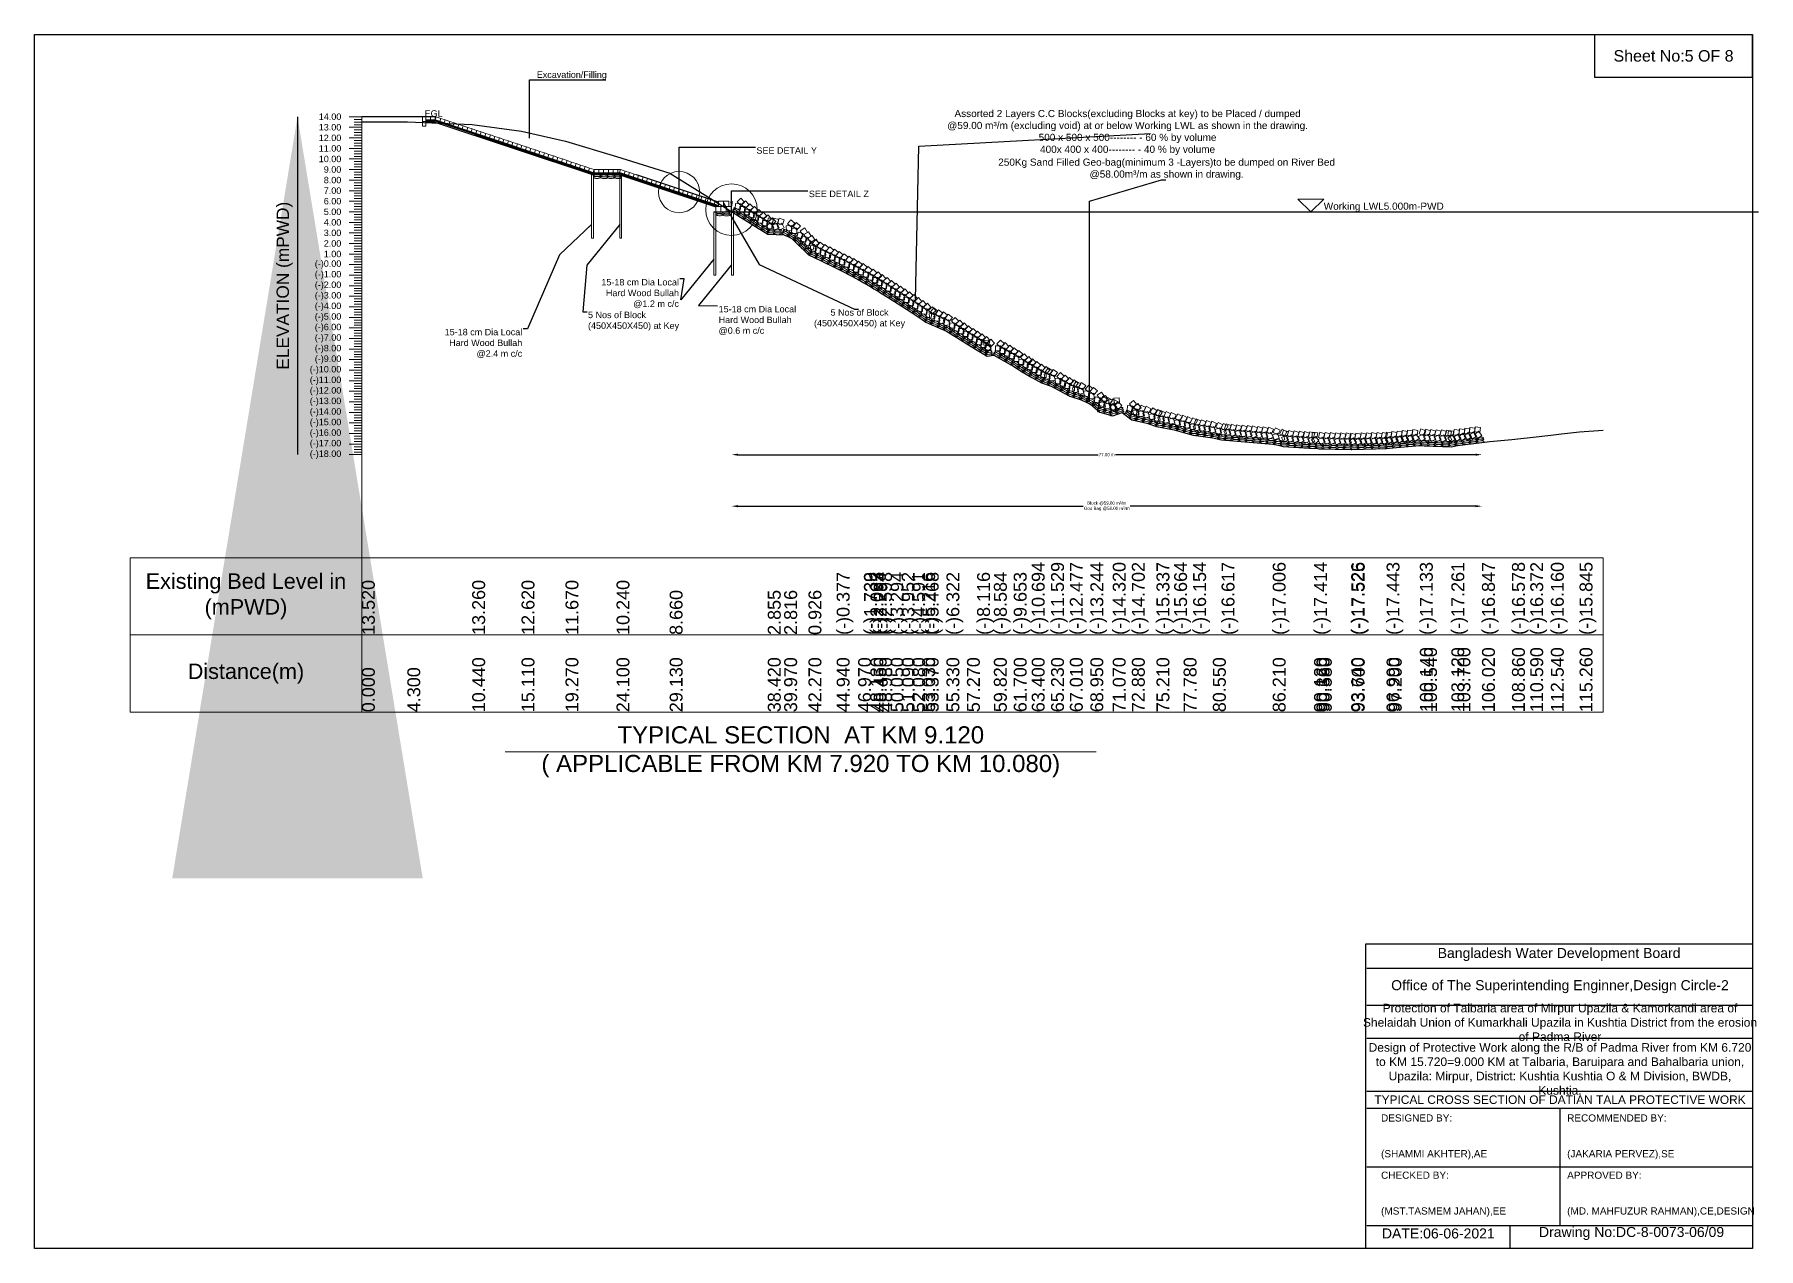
# Model space of a CAD drawing. Header units: inches. Extents: x 89000 to 215021, y -28933 to 1384.
# Drawn here: x 157568.1 to 157731, y -28933 to -28818.2 of the extents above; entities that cross this region are included whole.
import ezdxf

# ---------------------------------------------------------------- set-up
doc = ezdxf.new("R2010")
doc.units = ezdxf.units.IN
doc.header["$LTSCALE"] = 7
doc.header["$MEASUREMENT"] = 0
doc.header["$PDMODE"] = 3
doc.linetypes.add('CENTER', pattern=[2, 1.25, -0.25, 0.25, -0.25])
for name, color, linetype, lineweight in [('Bed Level Divider', 7, 'Continuous', 9), ('CL of Xsection', 7, 'CENTER', 9), ('Cross section Data Border', 7, 'Continuous', 9), ('Cross Section Labels', 7, 'Continuous', 9), ('Existing_Bed_Level for Xsection', 7, 'Continuous', 25), ('Long Section Labels', 7, 'Continuous', 9)]:
    doc.layers.add(name, color=color, linetype=linetype, lineweight=lineweight)
doc.styles.get("Standard").update_dxf_attribs({"font": 'arial.ttf'})
doc.dimstyles.new('Appron Lebeling Style', dxfattribs={"dimtxt": 50, "dimasz": 50, "dimexe": 0.18, "dimexo": 0.0625, "dimgap": 0.09, "dimtad": 0, "dimtih": 1, "dimtoh": 1, "dimdec": 4, "dimzin": 0, "dimdsep": 46, "dimtxsty": 'Standard', "dimcen": 0.09, "dimse1": 1, "dimse2": 1, "dimadec": 0, "dimazin": 0, "dimtfac": 1, "dimtdec": 4, "dimtofl": 0, "dimtmove": 0, "dimatfit": 3, "dimfxl": 1, "dimtolj": 1, "dimtzin": 0, "dimarcsym": 0})
doc.dimstyles.get("Standard").update_dxf_attribs({"dimtxt": 0.18, "dimasz": 0.18, "dimexe": 0.18, "dimexo": 0.0625, "dimgap": 0.09, "dimtad": 0, "dimtih": 1, "dimtoh": 1, "dimdec": 4, "dimzin": 0, "dimdsep": 46, "dimtxsty": 'Standard', "dimcen": 0.09, "dimadec": 0, "dimazin": 0, "dimtfac": 1, "dimtdec": 4, "dimtofl": 0, "dimtmove": 0, "dimatfit": 3, "dimfxl": 1, "dimtolj": 1, "dimtzin": 0, "dimarcsym": 0})

msp = doc.modelspace()

# ---------------------------------------------------------------- texts
at = {"attachment_point": 5}
for s, insert, char_height in [('Sheet No:5 OF 8', (157723.00398, -28820.19404), 1.0824), ('Bangladesh Water Development Board', (157712.18486, -28905.16381), 0.9471), ('Office of The Superintending Enginner,Design Circle-2', (157712.27188, -28908.20806), 0.9471)]:
    msp.add_mtext(s, dxfattribs=dict(at, insert=insert, char_height=char_height))
for s, insert, char_height, width, attachment_point in [('Protection of Talbaria area of Mirpur Upazila & Kamorkandi area of Shelaidah Union of Kumarkhali Upazila in Kushtia District from the erosion of Padma River', (157712.27188, -28911.59056), 0.8118, 37.884, 5), ('Design of Protective Work along the R/B of Padma River from KM 6.720 to KM 15.720=9.000 KM at Talbaria, Baruipara and Bahalbaria union, Upazila: Mirpur, District: Kushtia Kushtia O & M Division, BWDB, Kushtia.', (157712.27188, -28915.98781), 0.8118, 36.531, 5), ('TYPICAL CROSS SECTION OF DATIAN TALA PROTECTIVE WORK', (157712.27188, -28918.89676), 0.8060708, 37.884, 5), ('DESIGNED BY:^J^J^J(SHAMMI AKHTER),AE', (157695.35938, -28922.41456), 0.6765, 18.942, 4), ('RECOMMENDED BY:^J^J^J(JAKARIA PERVEZ),SE', (157712.94838, -28922.41456), 0.6765, 18.942, 4), ('CHECKED BY:^J^J^J(MST.TASMEM JAHAN),EE', (157695.35938, -28927.82656), 0.6765, 18.942, 4), ('APPROVED BY:^J^J^J(MD. MAHFUZUR RAHMAN),CE,DESIGN', (157712.94838, -28927.82656), 0.6765, 18.942, 4), ('DATE:06-06-2021', (157700.77138, -28931.54731), 0.9471, 18.942, 5), ('Drawing No:DC-8-0073-06/09', (157719.03688, -28931.54731), 0.9471, 29.766, 5)]:
    msp.add_mtext(s, dxfattribs=dict(insert=insert, char_height=char_height, width=width, attachment_point=attachment_point))
at = {"layer": 'Cross section Data Border', "char_height": 1.46124, "width": 19.4832, "attachment_point": 5}
for s, insert in [('Existing Bed Level in (mPWD)', (157588.07812, -28871.29396)), ('Distance(m)', (157588.07812, -28878.60016))]:
    msp.add_mtext(s, dxfattribs=dict(at, insert=insert))
at = {"layer": 'Cross Section Labels'}
for s, insert, char_height, attachment_point in [('Excavation/Filling', (157622.18231, -28822.45201), 0.60885, 9), ('EGL', (157606.66464, -28825.94681), 0.60885, 9), ('Assorted 2 Layers C.C Blocks(excluding Blocks at key) to be Placed / dumped^J@59.00 m³/m (excluding void) at or below Working LWL as shown in the drawing.^J500 x 500 x 500-------- - 60 % by volume^J400x 400 x 400-------- - 40 % by volume', (157671.40252, -28829.56577), 0.6765, 8), ('SEE DETAIL Y', (157636.324, -28828.82827), 0.60885, 1), ('250Kg Sand Filled Geo-bag(minimum 3 -Layers)to be dumped on River Bed^J@58.00m³/m as shown in drawing.', (157675.09323, -28831.90804), 0.6765, 8), ('SEE DETAIL Z', (157641.27889, -28832.93641), 0.60885, 1), ('Working LWL5.000m-PWD', (157689.94131, -28834.94427), 0.6765, 7), ('5 Nos of Block ^J(450X450X450) at Key', (157620.40814, -28844.38045), 0.60885, 1), ('5 Nos of Block ^J(450X450X450) at Key', (157646.06888, -28844.1453), 0.60885, 2), ('TYPICAL SECTION  AT KM 9.120^J( APPLICABLE FROM KM 7.920 TO KM 10.080)', (157640.51578, -28885.99045), 1.6236, 5)]:
    msp.add_mtext(s, dxfattribs=dict(at, insert=insert, char_height=char_height, attachment_point=attachment_point))
at = {"layer": 'Cross Section Labels', "char_height": 0.60885}
for s, insert, width, attachment_point in [('15-18 cm Dia Local Hard Wood Bullah @1.2 m c/c', (157628.99989, -28841.28763), 7.3867055, 3), ('15-18 cm Dia Local Hard Wood Bullah @0.6 m c/c', (157632.74864, -28843.83248), 8.5471576, 1), ('15-18 cm Dia Local Hard Wood Bullah @2.4 m c/c', (157614.18893, -28846.00147), 7.7493106, 3)]:
    msp.add_mtext(s, dxfattribs=dict(at, insert=insert, width=width, attachment_point=attachment_point))
at = {"layer": 'Long Section Labels', "char_height": 0.60885, "attachment_point": 6}
for s, insert in [('14.00', (157597.0891, -28825.94681)), ('13.00', (157597.0891, -28826.94533)), ('12.00', (157597.0891, -28827.94384)), ('11.00', (157597.0891, -28828.94235)), ('10.00', (157597.0891, -28829.94087)), ('9.00', (157597.0891, -28830.93938)), ('8.00', (157597.0891, -28831.9379)), ('7.00', (157597.0891, -28832.93641)), ('5.00', (157597.0891, -28834.93344)), ('6.00', (157597.0891, -28833.93492)), ('4.00', (157597.0891, -28835.93195)), ('3.00', (157597.0891, -28836.93047)), ('2.00', (157597.0891, -28837.92898)), ('(-)0.00', (157597.0891, -28839.92601)), ('1.00', (157597.0891, -28838.92749)), ('(-)1.00', (157597.0891, -28840.92452)), ('(-)2.00', (157597.0891, -28841.92304)), ('(-)3.00', (157597.0891, -28842.92155)), ('(-)4.00', (157597.0891, -28843.92006)), ('(-)5.00', (157597.0891, -28844.91858)), ('(-)6.00', (157597.0891, -28845.91709)), ('(-)7.00', (157597.0891, -28846.91561)), ('(-)8.00', (157597.0891, -28847.91412)), ('(-)9.00', (157597.0891, -28848.91263)), ('(-)10.00', (157597.0891, -28849.91115)), ('(-)11.00', (157597.0891, -28850.90966)), ('(-)12.00', (157597.0891, -28851.90818)), ('(-)13.00', (157597.0891, -28852.90669)), ('(-)14.00', (157597.0891, -28853.9052)), ('(-)15.00', (157597.0891, -28854.90372)), ('(-)16.00', (157597.0891, -28855.90223)), ('(-)17.00', (157597.0891, -28856.90075)), ('(-)18.00', (157597.0891, -28857.89926))]:
    msp.add_mtext(s, dxfattribs=dict(at, insert=insert))
at = {"layer": 'Long Section Labels', "rotation": 90}
for s, insert, char_height, attachment_point in [('ELEVATION (mPWD)', (157591.73122, -28841.92304), 1.168992, 5), ('(-)10.694', (157662.3432, -28874.94706), 1.2177, 1), ('(-)11.529', (157664.17048, -28874.94706), 1.2177, 1), ('(-)12.477', (157665.94784, -28874.94706), 1.2177, 1), ('(-)13.244', (157667.88496, -28874.94706), 1.2177, 1), ('(-)14.320', (157670.00181, -28874.94706), 1.2177, 1), ('(-)14.702', (157671.80912, -28874.94706), 1.2177, 1), ('(-)15.337', (157674.13565, -28874.94706), 1.2177, 1), ('(-)15.664', (157675.80317, -28874.94706), 1.2177, 1), ('(-)16.154', (157677.6005, -28874.94706), 1.2177, 1), ('(-)16.617', (157680.2865, -28874.94706), 1.2177, 1), ('(-)17.006', (157685.11931, -28874.94706), 1.2177, 1), ('(-)17.414', (157689.0235, -28874.94706), 1.2177, 1), ('(-)17.526', (157692.53827, -28874.94706), 1.2177, 1), ('(-)17.525', (157692.59818, -28874.94706), 1.2177, 1), ('(-)17.525', (157692.59818, -28874.94706), 1.2177, 1), ('(-)17.525', (157692.59818, -28874.94706), 1.2177, 1), ('(-)17.443', (157695.88329, -28874.94706), 1.2177, 1), ('(-)17.133', (157699.02861, -28874.94706), 1.2177, 1), ('(-)17.261', (157702.00418, -28874.94706), 1.2177, 1), ('(-)16.847', (157704.89987, -28874.94706), 1.2177, 1), ('(-)16.578', (157707.73565, -28874.94706), 1.2177, 1), ('(-)16.372', (157709.46308, -28874.94706), 1.2177, 1), ('(-)16.160', (157711.41018, -28874.94706), 1.2177, 1), ('(-)15.845', (157714.12614, -28874.94706), 1.2177, 1), ('13.520', (157599.03742, -28874.94706), 1.2177, 1), ('13.520', (157599.03742, -28874.94706), 1.2177, 1), ('13.260', (157609.4619, -28874.94706), 1.2177, 1), ('12.620', (157614.12496, -28874.94706), 1.2177, 1), ('11.670', (157618.27878, -28874.94706), 1.2177, 1), ('10.240', (157623.1016, -28874.94706), 1.2177, 1), ('(-)0.377', (157643.91064, -28874.94706), 1.2177, 1), ('(-)1.733', (157646.4868, -28874.94706), 1.2177, 1), ('(-)1.739', (157646.50677, -28874.94706), 1.2177, 1), ('(-)2.095', (157647.0959, -28874.94706), 1.2177, 1), ('(-)2.097', (157647.10588, -28874.94706), 1.2177, 1), ('(-)2.294', (157647.41542, -28874.94706), 1.2177, 1), ('(-)2.598', (157647.91468, -28874.94706), 1.2177, 1), ('(-)3.294', (157649.01304, -28874.94706), 1.2177, 1), ('(-)3.952', (157650.0515, -28874.94706), 1.2177, 1), ('(-)4.591', (157651.04003, -28874.94706), 1.2177, 1), ('(-)5.216', (157651.98861, -28874.94706), 1.2177, 1), ('(-)5.468', (157652.32811, -28874.94706), 1.2177, 1), ('(-)6.322', (157654.2852, -28874.94706), 1.2177, 1), ('(-)8.116', (157657.18089, -28874.94706), 1.2177, 1), ('(-)8.584', (157658.76852, -28874.94706), 1.2177, 1), ('(-)9.653', (157660.64573, -28874.94706), 1.2177, 1), ('8.660', (157628.12413, -28874.94706), 1.2177, 1), ('2.855', (157637.40032, -28874.94706), 1.2177, 1), ('2.816', (157638.94802, -28874.94706), 1.2177, 1), ('0.926', (157641.2446, -28874.94706), 1.2177, 1), ('100.140', (157699.02861, -28882.25326), 1.2177, 1), ('100.540', (157699.42801, -28882.25326), 1.2177, 1), ('103.120', (157702.00418, -28882.25326), 1.2177, 1), ('103.700', (157702.58332, -28882.25326), 1.2177, 1), ('106.020', (157704.89987, -28882.25326), 1.2177, 1), ('108.860', (157707.73565, -28882.25326), 1.2177, 1), ('110.590', (157709.46308, -28882.25326), 1.2177, 1), ('112.540', (157711.41018, -28882.25326), 1.2177, 1), ('115.260', (157714.12614, -28882.25326), 1.2177, 1), ('0.000', (157599.03742, -28882.25326), 1.2177, 1), ('4.300', (157603.33103, -28882.25326), 1.2177, 1), ('10.440', (157609.4619, -28882.25326), 1.2177, 1), ('15.110', (157614.12496, -28882.25326), 1.2177, 1), ('19.270', (157618.27878, -28882.25326), 1.2177, 1), ('24.100', (157623.1016, -28882.25326), 1.2177, 1), ('29.130', (157628.12413, -28882.25326), 1.2177, 1), ('38.420', (157637.40032, -28882.25326), 1.2177, 1), ('39.970', (157638.94802, -28882.25326), 1.2177, 1), ('42.270', (157641.2446, -28882.25326), 1.2177, 1), ('44.940', (157643.91064, -28882.25326), 1.2177, 1), ('46.970', (157645.93762, -28882.25326), 1.2177, 1), ('48.130', (157647.0959, -28882.25326), 1.2177, 1), ('48.450', (157647.41542, -28882.25326), 1.2177, 1), ('48.980', (157647.94463, -28882.25326), 1.2177, 1), ('50.050', (157649.01304, -28882.25326), 1.2177, 1), ('51.090', (157650.0515, -28882.25326), 1.2177, 1), ('52.080', (157651.04003, -28882.25326), 1.2177, 1), ('53.030', (157651.98861, -28882.25326), 1.2177, 1), ('53.370', (157652.32811, -28882.25326), 1.2177, 1), ('55.330', (157654.2852, -28882.25326), 1.2177, 1), ('57.270', (157656.22231, -28882.25326), 1.2177, 1), ('59.820', (157658.76852, -28882.25326), 1.2177, 1), ('61.700', (157660.64573, -28882.25326), 1.2177, 1), ('63.400', (157662.3432, -28882.25326), 1.2177, 1), ('65.230', (157664.17048, -28882.25326), 1.2177, 1), ('67.010', (157665.94784, -28882.25326), 1.2177, 1), ('68.950', (157667.88496, -28882.25326), 1.2177, 1), ('71.070', (157670.00181, -28882.25326), 1.2177, 1), ('72.880', (157671.80912, -28882.25326), 1.2177, 1), ('75.210', (157674.13565, -28882.25326), 1.2177, 1), ('77.780', (157676.70184, -28882.25326), 1.2177, 1), ('80.550', (157679.46772, -28882.25326), 1.2177, 1), ('86.210', (157685.11931, -28882.25326), 1.2177, 1), ('90.120', (157689.0235, -28882.25326), 1.2177, 1), ('90.360', (157689.26314, -28882.25326), 1.2177, 1), ('90.580', (157689.48281, -28882.25326), 1.2177, 1), ('93.640', (157692.53827, -28882.25326), 1.2177, 1), ('93.700', (157692.59818, -28882.25326), 1.2177, 1), ('93.700', (157692.59818, -28882.25326), 1.2177, 1), ('93.700', (157692.59818, -28882.25326), 1.2177, 1), ('96.990', (157695.88329, -28882.25326), 1.2177, 1), ('97.200', (157696.09298, -28882.25326), 1.2177, 1)]:
    msp.add_mtext(s, dxfattribs=dict(at, insert=insert, char_height=char_height, attachment_point=attachment_point))

# ---------------------------------------------------------------- blocks, each defined once
blk = doc.blocks.new('*D4')
at = {"layer": 'Cross Section Labels', "color": 0, "lineweight": -2, "transparency": 16777216}
for p, q in [((157634.57, -28857.9), (157668.61, -28857.9)), ((157704.29, -28857.9), (157670.25, -28857.9))]:
    blk.add_line(p, q, dxfattribs=at)
at = {"layer": 'Cross Section Labels', "color": 0, "transparency": 16777216}
for points in [[(157634.57, -28857.8), (157634.57, -28858), (157633.97, -28857.9)], [(157704.29, -28857.8), (157704.29, -28858), (157704.89, -28857.9)]]:
    blk.add_solid(points, dxfattribs=at)
at = {"layer": 'Defpoints', "color": 0, "transparency": 16777216}
for p in [(157633.97, -28834.93), (157704.89, -28856.75), (157704.89, -28857.9)]:
    blk.add_point(p, dxfattribs=at)
at = {"layer": 'Cross Section Labels', "color": 0, "transparency": 16777216, "insert": (157669.43, -28857.9), "char_height": 0.3, "attachment_point": 5}
blk.add_mtext('\\A1;77.00 m', dxfattribs=at)
blk = doc.blocks.new('*D5')
at = {"layer": 'Cross Section Labels', "color": 0, "lineweight": -2, "transparency": 16777216}
for p, q in [((157634.57, -28862.77), (157667.21, -28862.77)), ((157704.29, -28862.77), (157671.65, -28862.77))]:
    blk.add_line(p, q, dxfattribs=at)
at = {"layer": 'Cross Section Labels', "color": 0, "transparency": 16777216}
for points in [[(157634.57, -28862.67), (157634.57, -28862.87), (157633.97, -28862.77)], [(157704.29, -28862.67), (157704.29, -28862.87), (157704.89, -28862.77)]]:
    blk.add_solid(points, dxfattribs=at)
at = {"layer": 'Defpoints', "color": 0, "transparency": 16777216}
for p in [(157633.97, -28834.93), (157704.89, -28856.75), (157704.89, -28862.77)]:
    blk.add_point(p, dxfattribs=at)
at = {"layer": 'Cross Section Labels', "color": 0, "transparency": 16777216, "insert": (157669.43, -28862.77), "char_height": 0.3, "attachment_point": 5}
blk.add_mtext('\\A1;Block @59.00 m³/m ^JGoo Bag @58.00 m³/m ', dxfattribs=at)

# ---------------------------------------------------------------- dimensions: what is measured, and where the dimension line sits
at = {"layer": 'Cross Section Labels'}
for base, text, picture, middle in [((157704.88775, -28857.89926), '77.00 m', '*D4', (157669.43022, -28857.89926)), ((157704.88775, -28862.77006), 'Block @59.00 m³/m ^JGoo Bag @58.00 m³/m ', '*D5', (157669.43022, -28862.77006))]:
    dim = msp.add_linear_dim(base=base, p1=(157633.97269, -28834.93344), p2=(157704.88775, -28856.7496), text=text, dimstyle='Appron Lebeling Style', override={"dimtxt": 0.3, "dimasz": 0.6}, dxfattribs=at)
    dim.commit()
    dim.dimension.update_dxf_attribs({"geometry": picture, "text_midpoint": middle})

# ---------------------------------------------------------------- linework, layer by layer
for points in [[(157568.09036, -28818.16454), (157730.45036, -28818.16454), (157730.45036, -28932.9693), (157568.09036, -28932.9693)], [(157715.56248, -28818.16454), (157730.44548, -28818.16454), (157730.44548, -28822.22354), (157715.56248, -28822.22354)]]:
    msp.add_lwpolyline(points, close=True)
for points in [[(157693.91936, -28932.9693), (157693.91936, -28904.14906), (157730.45036, -28904.14906)], [(157694.00638, -28906.44916), (157730.53738, -28906.44916)], [(157694.00638, -28909.96696), (157730.53738, -28909.96696)], [(157694.00638, -28913.07886), (157730.53738, -28913.07886)], [(157694.00638, -28918.08496), (157730.53738, -28918.08496)], [(157694.00638, -28919.70856), (157730.53738, -28919.70856)], [(157712.27188, -28919.70856), (157712.27188, -28930.80316)], [(157694.00638, -28925.25586), (157730.53738, -28925.25586)], [(157694.00638, -28930.80316), (157730.53738, -28930.80316)], [(157707.53638, -28930.80316), (157707.53638, -28932.9693)]]:
    msp.add_lwpolyline(points)
at = {"layer": 'Bed Level Divider'}
for p, q in [((157605.96568, -28825.94681), (157606.06041, -28825.96218)), ((157620.92719, -28831.33879), (157623.42347, -28831.33879)), ((157620.94339, -28831.23894), (157623.43968, -28831.23894)), ((157620.73125, -28831.43864), (157620.73125, -28837.42972)), ((157620.73125, -28831.43864), (157620.91099, -28831.43864)), ((157620.91099, -28831.43864), (157623.40727, -28831.43864)), ((157620.91099, -28831.43864), (157623.40727, -28831.43864)), ((157620.91099, -28831.43864), (157620.91099, -28837.42972)), ((157623.40727, -28831.43864), (157623.40727, -28837.42972)), ((157623.40727, -28831.43864), (157623.587, -28831.43864)), ((157623.587, -28831.43864), (157623.587, -28837.42972)), ((157632.29492, -28834.93344), (157632.29492, -28840.93344)), ((157632.47492, -28834.93344), (157632.47492, -28840.93344)), ((157633.97269, -28834.93344), (157633.97269, -28840.93344)), ((157634.15269, -28834.93344), (157634.15269, -28840.93344)), ((157620.73125, -28837.42972), (157620.91099, -28837.42972)), ((157623.40727, -28837.42972), (157623.587, -28837.42972)), ((157632.29492, -28840.93344), (157632.47492, -28840.93344)), ((157633.97269, -28840.93344), (157634.15269, -28840.93344)), ((157599.03742, -28857.89926), (157599.03742, -28867.64086)), ((157716.34284, -28867.64086), (157716.34284, -28882.25326))]:
    msp.add_line(p, q, dxfattribs=at)
at = {"layer": 'CL of Xsection'}
msp.add_line((157623.22879, -28830.93938), (157623.47625, -28830.93537), dxfattribs=at)
at = {"layer": 'Cross section Data Border'}
for points in [[(157716.34284, -28882.25326), (157577.11882, -28882.25326), (157577.11882, -28867.64086), (157716.34284, -28867.64086)], [(157599.03742, -28867.64086), (157599.03742, -28882.25326)], [(157577.11882, -28874.94706), (157716.34284, -28874.94706)]]:
    msp.add_lwpolyline(points, dxfattribs=at)
at = {"layer": 'Cross Section Labels'}
msp.add_lwpolyline([(157688.72361, -28834.94427), (157689.94131, -28833.72657), (157687.50591, -28833.72657)], close=True, dxfattribs=at)
msp.add_lwpolyline([(157612.58986, -28885.99045), (157640.51578, -28885.99045), (157668.4417, -28885.99045)], dxfattribs=at)
for centre, radius in [((157629.0178, -28833.07195), 1.94832), ((157633.97269, -28834.73374), 2.4354)]:
    msp.add_circle(centre, radius, dxfattribs=at)
at = {"layer": 'Existing_Bed_Level for Xsection'}
for points in [[(157599.03728, -28826.41422), (157603.33089, -28826.41422), (157609.46177, -28826.67384), (157614.12483, -28827.31289), (157618.27864, -28828.26147), (157623.10147, -28829.68935), (157628.12399, -28831.267), (157637.40019, -28837.06337), (157638.94788, -28837.10232), (157639.42717, -28837.32598), (157639.6768, -28837.46178), (157641.24447, -28838.98951), (157642.39276, -28839.54269), (157643.9105, -28840.29057), (157643.99038, -28840.32153), (157644.42973, -28840.5392), (157645.93748, -28841.33202), (157646.48666, -28841.64456), (157646.50664, -28841.65055), (157647.09576, -28842.00602), (157647.10574, -28842.00802), (157647.41528, -28842.20472), (157647.91454, -28842.50827), (157647.9445, -28842.52724), (157649.01291, -28843.20324), (157650.05136, -28843.86026), (157651.03989, -28844.49831), (157651.98848, -28845.12238), (157652.32797, -28845.37401), (157654.28506, -28846.22674), (157655.25362, -28846.83483), (157656.22218, -28847.43394), (157657.18075, -28848.01807), (157658.13932, -28848.58723), (157658.76839, -28848.48538), (157659.71698, -28849.02757), (157660.64559, -28849.55279), (157661.42443, -28850.06702), (157662.34307, -28850.59224), (157663.25171, -28851.10148), (157664.17035, -28851.426), (157665.05903, -28851.90928), (157665.9477, -28852.37259), (157667.01611, -28852.71009), (157667.88482, -28853.13845), (157668.7735, -28853.89433), (157670.00167, -28854.21285), (157670.90033, -28853.92628), (157671.80898, -28854.59429), (157673.21688, -28854.92379), (157674.13552, -28855.22834), (157675.80304, -28855.55486), (157676.7017, -28855.80948), (157677.60036, -28856.04413), (157679.46758, -28856.32271), (157680.28636, -28856.50644), (157685.11917, -28856.89486), (157685.62841, -28856.99471), (157686.09772, -28857.1355), (157689.02336, -28857.30226), (157689.263, -28857.27729), (157689.48268, -28857.3372), (157692.53813, -28857.41409), (157692.59804, -28857.41309), (157692.59804, -28857.41309), (157692.59804, -28857.41309), (157695.88315, -28857.33121), (157696.09284, -28857.29826), (157699.02847, -28857.02167), (157699.42788, -28857.05063), (157702.00404, -28857.14948), (157702.58318, -28857.04664), (157704.89973, -28856.7361), (157705.62865, -28856.65921), (157707.73551, -28856.4675), (157708.58425, -28856.37064), (157709.46294, -28856.2618), (157711.41005, -28856.05012), (157712.39857, -28855.9313), (157714.126, -28855.73559), (157716.3427, -28855.57682)], [(157605.96568, -28825.94681), (157599.03742, -28825.94681)], [(157605.06702, -28826.24637), (157605.96568, -28826.24637), (157620.94339, -28831.23894)], [(157605.06702, -28826.34622), (157605.94948, -28826.34622), (157620.92719, -28831.33879)], [(157605.06702, -28826.44607), (157605.93328, -28826.44607), (157620.91099, -28831.43864)], [(157622.80816, -28831.23894), (157622.87038, -28831.25967)], [(157623.38153, -28831.21955), (157632.74123, -28834.33945)], [(157623.42347, -28831.33879), (157632.70965, -28834.43418)], [(157623.40727, -28831.43864), (157632.47492, -28834.46119)], [(157624.03879, -28831.43864), (157632.72454, -28834.33389)], [(157632.72454, -28834.01813), (157624.98606, -28831.43864)], [(157632.29492, -28834.93344), (157731.03492, -28834.93344)]]:
    msp.add_lwpolyline(points, dxfattribs=at)
at = {"layer": 'Long Section Labels'}
for points in [[(157599.03742, -28825.94681), (157597.81972, -28825.94681)], [(157599.03742, -28826.19644), (157598.3068, -28826.19644)], [(157599.03742, -28826.44607), (157598.3068, -28826.44607)], [(157599.03742, -28857.89926), (157599.03742, -28856.90075), (157599.03742, -28855.90223), (157599.03742, -28854.90372), (157599.03742, -28853.9052), (157599.03742, -28852.90669), (157599.03742, -28851.90818), (157599.03742, -28850.90966), (157599.03742, -28849.91115), (157599.03742, -28848.91263), (157599.03742, -28847.91412), (157599.03742, -28846.91561), (157599.03742, -28845.91709), (157599.03742, -28844.91858), (157599.03742, -28843.92006), (157599.03742, -28842.92155), (157599.03742, -28841.92304), (157599.03742, -28840.92452), (157599.03742, -28839.92601), (157599.03742, -28838.92749), (157599.03742, -28837.92898), (157599.03742, -28836.93047), (157599.03742, -28835.93195), (157599.03742, -28834.93344), (157599.03742, -28833.93492), (157599.03742, -28832.93641), (157599.03742, -28831.9379), (157599.03742, -28830.93938), (157599.03742, -28829.94087), (157599.03742, -28828.94235), (157599.03742, -28827.94384), (157599.03742, -28826.94533), (157599.03742, -28825.94681)], [(157599.03742, -28826.94533), (157597.81972, -28826.94533)], [(157599.03742, -28827.94384), (157597.81972, -28827.94384)], [(157599.03742, -28826.6957), (157598.3068, -28826.6957)], [(157599.03742, -28827.19495), (157598.3068, -28827.19495)], [(157599.03742, -28827.44458), (157598.3068, -28827.44458)], [(157599.03742, -28827.69421), (157598.3068, -28827.69421)], [(157599.03742, -28828.94235), (157597.81972, -28828.94235)], [(157599.03742, -28828.19347), (157598.3068, -28828.19347)], [(157599.03742, -28828.4431), (157598.3068, -28828.4431)], [(157599.03742, -28828.69273), (157598.3068, -28828.69273)], [(157599.03742, -28829.19198), (157598.3068, -28829.19198)], [(157599.03742, -28829.44161), (157598.3068, -28829.44161)], [(157599.03742, -28829.69124), (157598.3068, -28829.69124)], [(157599.03742, -28829.94087), (157597.81972, -28829.94087)], [(157599.03742, -28830.93938), (157597.81972, -28830.93938)], [(157599.03742, -28830.1905), (157598.3068, -28830.1905)], [(157599.03742, -28830.44013), (157598.3068, -28830.44013)], [(157599.03742, -28830.68975), (157598.3068, -28830.68975)], [(157599.03742, -28831.18901), (157598.3068, -28831.18901)], [(157623.38153, -28831.21955), (157623.47625, -28830.93537)], [(157599.03742, -28831.9379), (157597.81972, -28831.9379)], [(157599.03742, -28832.93641), (157597.81972, -28832.93641)], [(157599.03742, -28831.43864), (157598.3068, -28831.43864)], [(157599.03742, -28831.68827), (157598.3068, -28831.68827)], [(157599.03742, -28832.18752), (157598.3068, -28832.18752)], [(157599.03742, -28832.43715), (157598.3068, -28832.43715)], [(157599.03742, -28832.68678), (157598.3068, -28832.68678)], [(157599.03742, -28833.93492), (157597.81972, -28833.93492)], [(157599.03742, -28833.18604), (157598.3068, -28833.18604)], [(157599.03742, -28833.43567), (157598.3068, -28833.43567)], [(157599.03742, -28833.6853), (157598.3068, -28833.6853)], [(157599.03742, -28834.18455), (157598.3068, -28834.18455)], [(157599.03742, -28834.43418), (157598.3068, -28834.43418)], [(157599.03742, -28834.93344), (157597.81972, -28834.93344)], [(157599.03742, -28835.93195), (157597.81972, -28835.93195)], [(157599.03742, -28834.68381), (157598.3068, -28834.68381)], [(157599.03742, -28835.18307), (157598.3068, -28835.18307)], [(157599.03742, -28835.4327), (157598.3068, -28835.4327)], [(157599.03742, -28835.68232), (157598.3068, -28835.68232)], [(157599.03742, -28836.18158), (157598.3068, -28836.18158)], [(157599.03742, -28836.93047), (157597.81972, -28836.93047)], [(157599.03742, -28836.43121), (157598.3068, -28836.43121)], [(157599.03742, -28836.68084), (157598.3068, -28836.68084)], [(157599.03742, -28837.18009), (157598.3068, -28837.18009)], [(157599.03742, -28837.42972), (157598.3068, -28837.42972)], [(157599.03742, -28837.67935), (157598.3068, -28837.67935)], [(157599.03742, -28837.92898), (157597.81972, -28837.92898)], [(157599.03742, -28838.92749), (157597.81972, -28838.92749)], [(157599.03742, -28838.17861), (157598.3068, -28838.17861)], [(157599.03742, -28838.42824), (157598.3068, -28838.42824)], [(157599.03742, -28838.67787), (157598.3068, -28838.67787)], [(157599.03742, -28839.17712), (157598.3068, -28839.17712)], [(157599.03742, -28839.42675), (157598.3068, -28839.42675)], [(157599.03742, -28839.92601), (157597.81972, -28839.92601)], [(157599.03742, -28840.92452), (157597.81972, -28840.92452)], [(157599.03742, -28839.67638), (157598.3068, -28839.67638)], [(157599.03742, -28840.17564), (157598.3068, -28840.17564)], [(157599.03742, -28840.42527), (157598.3068, -28840.42527)], [(157599.03742, -28840.67489), (157598.3068, -28840.67489)], [(157599.03742, -28841.17415), (157598.3068, -28841.17415)], [(157599.03742, -28841.92304), (157597.81972, -28841.92304)], [(157599.03742, -28841.42378), (157598.3068, -28841.42378)], [(157599.03742, -28841.67341), (157598.3068, -28841.67341)], [(157599.03742, -28842.17266), (157598.3068, -28842.17266)], [(157599.03742, -28842.42229), (157598.3068, -28842.42229)], [(157599.03742, -28842.67192), (157598.3068, -28842.67192)], [(157599.03742, -28842.92155), (157597.81972, -28842.92155)], [(157599.03742, -28843.92006), (157597.81972, -28843.92006)], [(157599.03742, -28843.17118), (157598.3068, -28843.17118)], [(157599.03742, -28843.42081), (157598.3068, -28843.42081)], [(157599.03742, -28843.67044), (157598.3068, -28843.67044)], [(157599.03742, -28844.16969), (157598.3068, -28844.16969)], [(157599.03742, -28844.41932), (157598.3068, -28844.41932)], [(157599.03742, -28844.91858), (157597.81972, -28844.91858)], [(157599.03742, -28845.91709), (157597.81972, -28845.91709)], [(157599.03742, -28844.66895), (157598.3068, -28844.66895)], [(157599.03742, -28845.16821), (157598.3068, -28845.16821)], [(157599.03742, -28845.41784), (157598.3068, -28845.41784)], [(157599.03742, -28845.66746), (157598.3068, -28845.66746)], [(157599.03742, -28846.91561), (157597.81972, -28846.91561)], [(157599.03742, -28846.16672), (157598.3068, -28846.16672)], [(157599.03742, -28846.41635), (157598.3068, -28846.41635)], [(157599.03742, -28846.66598), (157598.3068, -28846.66598)], [(157599.03742, -28847.16523), (157598.3068, -28847.16523)], [(157599.03742, -28847.41486), (157598.3068, -28847.41486)], [(157599.03742, -28847.66449), (157598.3068, -28847.66449)], [(157599.03742, -28847.91412), (157597.81972, -28847.91412)], [(157599.03742, -28848.91263), (157597.81972, -28848.91263)], [(157599.03742, -28848.16375), (157598.3068, -28848.16375)], [(157599.03742, -28848.41338), (157598.3068, -28848.41338)], [(157599.03742, -28848.66301), (157598.3068, -28848.66301)], [(157599.03742, -28849.16226), (157598.3068, -28849.16226)], [(157599.03742, -28849.91115), (157597.81972, -28849.91115)], [(157599.03742, -28850.90966), (157597.81972, -28850.90966)], [(157599.03742, -28849.41189), (157598.3068, -28849.41189)], [(157599.03742, -28849.66152), (157598.3068, -28849.66152)], [(157599.03742, -28850.16078), (157598.3068, -28850.16078)], [(157599.03742, -28850.41041), (157598.3068, -28850.41041)], [(157599.03742, -28850.66003), (157598.3068, -28850.66003)], [(157599.03742, -28851.90818), (157597.81972, -28851.90818)], [(157599.03742, -28851.15929), (157598.3068, -28851.15929)], [(157599.03742, -28851.40892), (157598.3068, -28851.40892)], [(157599.03742, -28851.65855), (157598.3068, -28851.65855)], [(157599.03742, -28852.1578), (157598.3068, -28852.1578)], [(157599.03742, -28852.40743), (157598.3068, -28852.40743)], [(157599.03742, -28852.90669), (157597.81972, -28852.90669)], [(157599.03742, -28853.9052), (157597.81972, -28853.9052)], [(157599.03742, -28852.65706), (157598.3068, -28852.65706)], [(157599.03742, -28853.15632), (157598.3068, -28853.15632)], [(157599.03742, -28853.40595), (157598.3068, -28853.40595)], [(157599.03742, -28853.65558), (157598.3068, -28853.65558)], [(157599.03742, -28854.15483), (157598.3068, -28854.15483)], [(157599.03742, -28854.90372), (157597.81972, -28854.90372)], [(157599.03742, -28854.40446), (157598.3068, -28854.40446)], [(157599.03742, -28854.65409), (157598.3068, -28854.65409)], [(157599.03742, -28855.15335), (157598.3068, -28855.15335)], [(157599.03742, -28855.40298), (157598.3068, -28855.40298)], [(157599.03742, -28855.6526), (157598.3068, -28855.6526)], [(157599.03742, -28855.90223), (157597.81972, -28855.90223)], [(157599.03742, -28856.90075), (157597.81972, -28856.90075)], [(157599.03742, -28856.15186), (157598.3068, -28856.15186)], [(157599.03742, -28856.40149), (157598.3068, -28856.40149)], [(157599.03742, -28856.65112), (157598.3068, -28856.65112)], [(157599.03742, -28857.15037), (157598.3068, -28857.15037)], [(157599.03742, -28857.4), (157598.3068, -28857.4)], [(157599.03742, -28857.89926), (157597.81972, -28857.89926)], [(157599.03742, -28857.64963), (157598.3068, -28857.64963)]]:
    msp.add_lwpolyline(points, dxfattribs=at)
for points in [[(157605.06702, -28825.94681), (157604.76747, -28825.94681), (157604.76747, -28826.39614), (157605.06702, -28826.39614)], [(157605.06702, -28826.39614), (157604.76747, -28826.39614), (157604.76747, -28826.84547), (157605.06702, -28826.84547)], [(157605.51635, -28825.94681), (157605.06702, -28825.94681), (157605.06702, -28826.24637), (157605.51635, -28826.24637)], [(157605.96568, -28825.94681), (157605.51635, -28825.94681), (157605.51635, -28826.24637), (157605.96568, -28826.24637)], [(157606.48668, -28826.10428), (157606.06041, -28825.96218), (157605.96568, -28826.24637), (157606.39196, -28826.38846)], [(157606.91296, -28826.24637), (157606.48668, -28826.10428), (157606.39196, -28826.38846), (157606.81823, -28826.53055)], [(157607.33923, -28826.38846), (157606.91296, -28826.24637), (157606.81823, -28826.53055), (157607.2445, -28826.67264)], [(157607.7655, -28826.53055), (157607.33923, -28826.38846), (157607.2445, -28826.67264), (157607.67078, -28826.81473)], [(157608.19178, -28826.67264), (157607.7655, -28826.53055), (157607.67078, -28826.81473), (157608.09705, -28826.95682)], [(157608.61805, -28826.81473), (157608.19178, -28826.67264), (157608.09705, -28826.95682), (157608.52332, -28827.09891)], [(157609.04432, -28826.95682), (157608.61805, -28826.81473), (157608.52332, -28827.09891), (157608.9496, -28827.241)], [(157609.4706, -28827.09891), (157609.04432, -28826.95682), (157608.9496, -28827.241), (157609.37587, -28827.38309)], [(157609.89687, -28827.241), (157609.4706, -28827.09891), (157609.37587, -28827.38309), (157609.80214, -28827.52519)], [(157610.32314, -28827.38309), (157609.89687, -28827.241), (157609.80214, -28827.52519), (157610.22841, -28827.66728)], [(157610.74941, -28827.52519), (157610.32314, -28827.38309), (157610.22841, -28827.66728), (157610.65469, -28827.80937)], [(157611.17569, -28827.66728), (157610.74941, -28827.52519), (157610.65469, -28827.80937), (157611.08096, -28827.95146)], [(157611.60196, -28827.80937), (157611.17569, -28827.66728), (157611.08096, -28827.95146), (157611.50723, -28828.09355)], [(157612.02823, -28827.95146), (157611.60196, -28827.80937), (157611.50723, -28828.09355), (157611.93351, -28828.23564)], [(157612.45451, -28828.09355), (157612.02823, -28827.95146), (157611.93351, -28828.23564), (157612.35978, -28828.37773)], [(157612.88078, -28828.23564), (157612.45451, -28828.09355), (157612.35978, -28828.37773), (157612.78605, -28828.51982)], [(157613.30705, -28828.37773), (157612.88078, -28828.23564), (157612.78605, -28828.51982), (157613.21233, -28828.66191)], [(157613.73333, -28828.51982), (157613.30705, -28828.37773), (157613.21233, -28828.66191), (157613.6386, -28828.804)], [(157614.1596, -28828.66191), (157613.73333, -28828.51982), (157613.6386, -28828.804), (157614.06487, -28828.9461)], [(157614.58587, -28828.804), (157614.1596, -28828.66191), (157614.06487, -28828.9461), (157614.49115, -28829.08819)], [(157615.01215, -28828.9461), (157614.58587, -28828.804), (157614.49115, -28829.08819), (157614.91742, -28829.23028)], [(157615.43842, -28829.08819), (157615.01215, -28828.9461), (157614.91742, -28829.23028), (157615.34369, -28829.37237)], [(157615.86469, -28829.23028), (157615.43842, -28829.08819), (157615.34369, -28829.37237), (157615.76996, -28829.51446)], [(157616.29097, -28829.37237), (157615.86469, -28829.23028), (157615.76996, -28829.51446), (157616.19624, -28829.65655)], [(157616.71724, -28829.51446), (157616.29097, -28829.37237), (157616.19624, -28829.65655), (157616.62251, -28829.79864)], [(157617.14351, -28829.65655), (157616.71724, -28829.51446), (157616.62251, -28829.79864), (157617.04878, -28829.94073)], [(157617.56978, -28829.79864), (157617.14351, -28829.65655), (157617.04878, -28829.94073), (157617.47506, -28830.08282)], [(157617.99606, -28829.94073), (157617.56978, -28829.79864), (157617.47506, -28830.08282), (157617.90133, -28830.22492)], [(157618.42233, -28830.08282), (157617.99606, -28829.94073), (157617.90133, -28830.22492), (157618.3276, -28830.36701)], [(157618.8486, -28830.22492), (157618.42233, -28830.08282), (157618.3276, -28830.36701), (157618.75388, -28830.5091)], [(157619.27488, -28830.36701), (157618.8486, -28830.22492), (157618.75388, -28830.5091), (157619.18015, -28830.65119)], [(157619.70115, -28830.5091), (157619.27488, -28830.36701), (157619.18015, -28830.65119), (157619.60642, -28830.79328)], [(157620.12742, -28830.65119), (157619.70115, -28830.5091), (157619.60642, -28830.79328), (157620.0327, -28830.93537)], [(157620.5537, -28830.79328), (157620.12742, -28830.65119), (157620.0327, -28830.93537), (157620.45897, -28831.07746)], [(157620.97997, -28830.93537), (157620.5537, -28830.79328), (157620.45897, -28831.07746), (157620.88524, -28831.21955)], [(157621.43146, -28830.93938), (157620.98213, -28830.93938), (157620.98213, -28831.23894), (157621.43146, -28831.23894)], [(157621.88079, -28830.93938), (157621.43146, -28830.93938), (157621.43146, -28831.23894), (157621.88079, -28831.23894)], [(157622.33012, -28830.93938), (157621.88079, -28830.93938), (157621.88079, -28831.23894), (157622.33012, -28831.23894)], [(157622.77945, -28830.93938), (157622.33012, -28830.93938), (157622.33012, -28831.23894), (157622.77945, -28831.23894)], [(157623.22879, -28830.93938), (157622.77945, -28830.93938), (157622.77945, -28831.23894), (157623.22879, -28831.23894)], [(157623.90253, -28831.07746), (157623.47625, -28830.93537), (157623.38153, -28831.21955), (157623.8078, -28831.36164)], [(157624.3288, -28831.21955), (157623.90253, -28831.07746), (157623.8078, -28831.36164), (157624.23407, -28831.50373)], [(157624.75507, -28831.36164), (157624.3288, -28831.21955), (157624.23407, -28831.50373), (157624.66035, -28831.64583)], [(157625.18135, -28831.50373), (157624.75507, -28831.36164), (157624.66035, -28831.64583), (157625.08662, -28831.78792)], [(157625.60762, -28831.64583), (157625.18135, -28831.50373), (157625.08662, -28831.78792), (157625.51289, -28831.93001)], [(157626.03389, -28831.78792), (157625.60762, -28831.64583), (157625.51289, -28831.93001), (157625.93917, -28832.0721)], [(157626.46017, -28831.93001), (157626.03389, -28831.78792), (157625.93917, -28832.0721), (157626.36544, -28832.21419)], [(157626.88644, -28832.0721), (157626.46017, -28831.93001), (157626.36544, -28832.21419), (157626.79171, -28832.35628)], [(157627.31271, -28832.21419), (157626.88644, -28832.0721), (157626.79171, -28832.35628), (157627.21798, -28832.49837)], [(157627.73899, -28832.35628), (157627.31271, -28832.21419), (157627.21798, -28832.49837), (157627.64426, -28832.64046)], [(157628.16526, -28832.49837), (157627.73899, -28832.35628), (157627.64426, -28832.64046), (157628.07053, -28832.78255)], [(157628.59153, -28832.64046), (157628.16526, -28832.49837), (157628.07053, -28832.78255), (157628.4968, -28832.92464)], [(157629.0178, -28832.78255), (157628.59153, -28832.64046), (157628.4968, -28832.92464), (157628.92308, -28833.06674)], [(157629.44408, -28832.92464), (157629.0178, -28832.78255), (157628.92308, -28833.06674), (157629.34935, -28833.20883)], [(157629.87035, -28833.06674), (157629.44408, -28832.92464), (157629.34935, -28833.20883), (157629.77562, -28833.35092)], [(157630.29662, -28833.20883), (157629.87035, -28833.06674), (157629.77562, -28833.35092), (157630.2019, -28833.49301)], [(157630.7229, -28833.35092), (157630.29662, -28833.20883), (157630.2019, -28833.49301), (157630.62817, -28833.6351)], [(157631.14917, -28833.49301), (157630.7229, -28833.35092), (157630.62817, -28833.6351), (157631.05444, -28833.77719)], [(157631.57544, -28833.6351), (157631.14917, -28833.49301), (157631.05444, -28833.77719), (157631.48072, -28833.91928)], [(157632.00172, -28833.77719), (157631.57544, -28833.6351), (157631.48072, -28833.91928), (157631.90699, -28834.06137)], [(157632.42799, -28833.91928), (157632.00172, -28833.77719), (157631.90699, -28834.06137), (157632.33326, -28834.20346)], [(157632.97417, -28834.43418), (157632.47492, -28834.43418), (157632.47492, -28834.93344), (157632.97417, -28834.93344)], [(157633.2238, -28833.93492), (157632.72454, -28833.93492), (157632.72454, -28834.43418), (157633.2238, -28834.43418)], [(157633.47343, -28834.43418), (157632.97417, -28834.43418), (157632.97417, -28834.93344), (157633.47343, -28834.93344)], [(157633.72306, -28833.93492), (157633.2238, -28833.93492), (157633.2238, -28834.43418), (157633.72306, -28834.43418)], [(157633.97269, -28834.43418), (157633.47343, -28834.43418), (157633.47343, -28834.93344), (157633.97269, -28834.93344)], [(157634.84485, -28834.18155), (157634.34591, -28834.16383), (157634.32819, -28834.66277), (157634.82713, -28834.68049)], [(157635.2039, -28834.01116), (157634.86348, -28833.64596), (157634.49828, -28833.98638), (157634.8387, -28834.35158)], [(157635.26825, -28834.44611), (157634.76931, -28834.42839), (157634.75159, -28834.92734), (157635.25053, -28834.94506)], [(157635.62729, -28834.27572), (157635.28687, -28833.91052), (157634.92167, -28834.25094), (157635.26209, -28834.61614)], [(157636.05069, -28834.54029), (157635.71027, -28834.17508), (157635.34507, -28834.5155), (157635.68549, -28834.88071)], [(157636.47408, -28834.80485), (157636.13366, -28834.43965), (157635.76846, -28834.78007), (157636.10888, -28835.14527)], [(157635.69164, -28834.71068), (157635.1927, -28834.69296), (157635.17498, -28835.1919), (157635.67392, -28835.20962)], [(157636.11504, -28834.97524), (157635.6161, -28834.95752), (157635.59837, -28835.45647), (157636.09732, -28835.47419)], [(157636.53843, -28835.23981), (157636.03949, -28835.22209), (157636.02177, -28835.72103), (157636.52071, -28835.73875)], [(157636.89748, -28835.06941), (157636.55706, -28834.70421), (157636.19186, -28835.04463), (157636.53228, -28835.40984)], [(157636.96183, -28835.50437), (157636.46288, -28835.48665), (157636.44516, -28835.98559), (157636.94411, -28836.00332)], [(157637.32087, -28835.33398), (157636.98045, -28834.96878), (157636.61525, -28835.3092), (157636.95567, -28835.6744)], [(157637.38522, -28835.76894), (157636.88628, -28835.75122), (157636.86856, -28836.25016), (157637.3675, -28836.26788)], [(157637.74427, -28835.59854), (157637.40385, -28835.23334), (157637.03864, -28835.57376), (157637.37906, -28835.93896)], [(157637.72136, -28835.98317), (157637.28271, -28836.22158), (157637.52112, -28836.66023), (157637.95978, -28836.42182)], [(157637.80862, -28836.0335), (157637.30967, -28836.01578), (157637.29195, -28836.51472), (157637.7909, -28836.53245)], [(157637.94391, -28835.65389), (157637.4651, -28835.51249), (157637.32369, -28835.99131), (157637.80251, -28836.13271)], [(157638.16766, -28835.86311), (157637.82724, -28835.49791), (157637.46204, -28835.83833), (157637.80246, -28836.20353)], [(157638.22046, -28835.99572), (157637.78181, -28836.23413), (157638.02022, -28836.67279), (157638.45888, -28836.43438)], [(157638.44301, -28835.66645), (157637.96419, -28835.52505), (157637.82279, -28836.00386), (157638.30161, -28836.14527)], [(157638.71956, -28836.00828), (157638.28091, -28836.24669), (157638.51932, -28836.68535), (157638.95797, -28836.44694)], [(157638.94211, -28835.67901), (157638.46329, -28835.53761), (157638.32189, -28836.01642), (157638.80071, -28836.15782)], [(157639.63337, -28836.22034), (157639.13597, -28836.26341), (157639.17904, -28836.76081), (157639.67644, -28836.71774)], [(157639.96903, -28836.00756), (157639.58674, -28835.68646), (157639.26563, -28836.06875), (157639.64793, -28836.38986)], [(157640.48846, -28836.28201), (157640.12666, -28835.93798), (157639.78263, -28836.29978), (157640.14443, -28836.64381)], [(157640.14033, -28836.47373), (157639.64123, -28836.48609), (157639.6536, -28836.9852), (157640.1527, -28836.97283)], [(157640.75139, -28836.98505), (157640.26759, -28836.86178), (157640.14432, -28837.34558), (157640.62812, -28837.46885)], [(157641.13843, -28836.89479), (157640.88333, -28836.46563), (157640.45417, -28836.72073), (157640.70927, -28837.14989)], [(157641.10895, -28837.3335), (157640.62515, -28837.21022), (157640.50187, -28837.69402), (157640.98567, -28837.8173)], [(157641.49599, -28837.24324), (157641.24089, -28836.81407), (157640.81172, -28837.06917), (157641.06682, -28837.49834)], [(157641.4665, -28837.68194), (157640.9827, -28837.55867), (157640.85943, -28838.04246), (157641.34323, -28838.16574)], [(157641.85354, -28837.59168), (157641.59844, -28837.16252), (157641.16928, -28837.41762), (157641.42438, -28837.84678)], [(157641.82405, -28838.03038), (157641.34026, -28837.90711), (157641.21698, -28838.39091), (157641.70078, -28838.51418)], [(157642.21109, -28837.94012), (157641.95599, -28837.51096), (157641.52683, -28837.76606), (157641.78193, -28838.19522)], [(157642.2733, -28837.90458), (157641.89499, -28837.5788), (157641.5692, -28837.95711), (157641.94752, -28838.2829)], [(157642.72309, -28838.12126), (157642.34477, -28837.79548), (157642.01899, -28838.17379), (157642.3973, -28838.49958)], [(157641.93504, -28838.11322), (157641.43716, -28838.15016), (157641.4741, -28838.64805), (157641.97199, -28838.6111)], [(157642.38483, -28838.3299), (157641.88694, -28838.36684), (157641.92389, -28838.86473), (157642.42178, -28838.82778)], [(157642.83462, -28838.54658), (157642.33673, -28838.58352), (157642.37367, -28839.08141), (157642.87156, -28839.04446)], [(157643.17287, -28838.33794), (157642.79456, -28838.01216), (157642.46878, -28838.39047), (157642.84709, -28838.71626)], [(157643.29142, -28838.77123), (157642.79322, -28838.80374), (157642.82573, -28839.30193), (157643.32393, -28839.26943)], [(157643.63152, -28838.56562), (157643.25612, -28838.23647), (157642.92698, -28838.61187), (157643.30238, -28838.94101)], [(157643.73926, -28838.99191), (157643.24106, -28839.02441), (157643.27357, -28839.52261), (157643.77176, -28839.4901)], [(157644.07936, -28838.78629), (157643.70396, -28838.45715), (157643.37482, -28838.83255), (157643.75022, -28839.16169)], [(157644.18709, -28839.21258), (157643.6889, -28839.24509), (157643.7214, -28839.74329), (157644.2196, -28839.71078)], [(157644.5272, -28839.00697), (157644.1518, -28838.67783), (157643.82266, -28839.05323), (157644.19805, -28839.38237)], [(157644.63993, -28839.42775), (157644.14166, -28839.45918), (157644.17309, -28839.95745), (157644.67136, -28839.92602)], [(157644.98047, -28839.22288), (157644.60579, -28838.89292), (157644.27584, -28839.26761), (157644.65052, -28839.59756)], [(157645.4542, -28839.46888), (157645.08757, -28839.13), (157644.74869, -28839.49663), (157645.11532, -28839.83551)], [(157645.89609, -28839.70124), (157645.52946, -28839.36236), (157645.19058, -28839.72898), (157645.55721, -28840.06787)], [(157645.10882, -28839.6655), (157644.60994, -28839.68492), (157644.62936, -28840.18379), (157645.12823, -28840.16438)], [(157645.55071, -28839.89786), (157645.05183, -28839.91727), (157645.07125, -28840.41615), (157645.57012, -28840.39673)], [(157645.9926, -28840.13021), (157645.49372, -28840.14963), (157645.51314, -28840.64851), (157646.01202, -28840.62909)], [(157646.33798, -28839.9336), (157645.97135, -28839.59472), (157645.63247, -28839.96134), (157645.9991, -28840.30023)], [(157646.43449, -28840.36257), (157645.93561, -28840.38199), (157645.95503, -28840.88087), (157646.45391, -28840.86145)], [(157646.77987, -28840.16596), (157646.41324, -28839.82707), (157646.07436, -28840.1937), (157646.44099, -28840.53259)], [(157646.90078, -28840.62659), (157646.40153, -28840.62939), (157646.40434, -28841.12864), (157646.90359, -28841.12584)], [(157647.25252, -28840.44158), (157646.89737, -28840.09068), (157646.54648, -28840.44582), (157646.90162, -28840.79672)], [(157647.35652, -28840.89064), (157646.85736, -28840.8807), (157646.84742, -28841.37986), (157647.34658, -28841.3898)], [(157647.71286, -28840.71467), (157647.36679, -28840.35482), (157647.00694, -28840.70089), (157647.35302, -28841.06074)], [(157647.80536, -28841.1613), (157647.30656, -28841.13978), (157647.28505, -28841.63858), (157647.78385, -28841.66009)], [(157648.16569, -28840.99364), (157647.82805, -28840.62586), (157647.46027, -28840.96349), (157647.79791, -28841.33127)], [(157648.5679, -28841.23838), (157648.22304, -28840.87736), (157647.86202, -28841.22222), (157648.20688, -28841.58323)], [(157649.01255, -28841.51719), (157648.67419, -28841.15008), (157648.30708, -28841.48844), (157648.64544, -28841.85555)], [(157648.21096, -28841.41315), (157647.71184, -28841.40152), (157647.70022, -28841.90065), (157648.19934, -28841.91227)], [(157648.65256, -28841.68556), (157648.15372, -28841.66504), (157648.1332, -28842.16387), (157648.63203, -28842.1844)], [(157649.07446, -28841.9525), (157648.57562, -28841.93198), (157648.5551, -28842.43081), (157649.05393, -28842.45134)], [(157649.43445, -28841.78413), (157649.09609, -28841.41702), (157648.72898, -28841.75538), (157649.06735, -28842.12249)], [(157649.49636, -28842.21944), (157648.99752, -28842.19892), (157648.977, -28842.69775), (157649.47583, -28842.71828)], [(157649.85635, -28842.05107), (157649.51799, -28841.68396), (157649.15088, -28842.02232), (157649.48925, -28842.38943)], [(157649.91825, -28842.48637), (157649.41942, -28842.46585), (157649.3989, -28842.96469), (157649.89773, -28842.98521)], [(157650.27824, -28842.318), (157649.93988, -28841.95089), (157649.57277, -28842.28926), (157649.91114, -28842.65636)], [(157650.34015, -28842.75331), (157649.84132, -28842.73279), (157649.8208, -28843.23162), (157650.31963, -28843.25214)], [(157650.70015, -28842.58493), (157650.36178, -28842.21783), (157649.99468, -28842.55619), (157650.33304, -28842.9233)], [(157651.13125, -28842.86161), (157650.79623, -28842.49145), (157650.42607, -28842.82648), (157650.7611, -28843.19664)], [(157651.55072, -28843.13236), (157651.21569, -28842.7622), (157650.84554, -28843.09723), (157651.18057, -28843.46738)], [(157650.76975, -28843.02672), (157650.27112, -28843.00168), (157650.24608, -28843.50031), (157650.74471, -28843.52535)], [(157651.18922, -28843.29747), (157650.69059, -28843.27243), (157650.66555, -28843.77106), (157651.16418, -28843.79609)], [(157651.60868, -28843.56821), (157651.11006, -28843.54317), (157651.08502, -28844.0418), (157651.58365, -28844.06684)], [(157651.97019, -28843.4031), (157651.63516, -28843.03295), (157651.26501, -28843.36798), (157651.60003, -28843.73813)], [(157652.03398, -28843.84761), (157651.53558, -28843.81822), (157651.50619, -28844.31661), (157652.00458, -28844.34601)], [(157652.39691, -28843.68567), (157652.06513, -28843.3126), (157651.69206, -28843.64438), (157652.02384, -28844.01745)], [(157652.45106, -28844.12201), (157651.95267, -28844.09262), (157651.92328, -28844.59101), (157652.42167, -28844.62041)], [(157652.814, -28843.96007), (157652.48221, -28843.587), (157652.10915, -28843.91878), (157652.44093, -28844.29185)], [(157652.90802, -28844.44673), (157652.41205, -28844.38953), (157652.35485, -28844.8855), (157652.85081, -28844.9427)], [(157653.27944, -28844.30532), (157652.96903, -28843.9143), (157652.578, -28844.22471), (157652.88841, -28844.61573)], [(157653.46964, -28844.31842), (157653.07922, -28844.00725), (157652.76805, -28844.39768), (157653.15847, -28844.70885)], [(157653.92734, -28844.51785), (157653.53692, -28844.20668), (157653.22575, -28844.5971), (157653.61617, -28844.90827)], [(157654.38504, -28844.71727), (157653.99461, -28844.40611), (157653.68345, -28844.79653), (157654.07387, -28845.1077)], [(157653.13956, -28844.53977), (157652.64344, -28844.59561), (157652.69928, -28845.09173), (157653.19541, -28845.03589)], [(157653.59726, -28844.73919), (157653.10114, -28844.79503), (157653.15698, -28845.29116), (157653.6531, -28845.23531)], [(157654.05496, -28844.93862), (157653.55883, -28844.99446), (157653.61468, -28845.49058), (157654.1108, -28845.43474)], [(157654.51265, -28845.13804), (157654.01653, -28845.19389), (157654.07237, -28845.69001), (157654.5685, -28845.63417)], [(157654.84274, -28844.9167), (157654.45231, -28844.60553), (157654.14114, -28844.99596), (157654.53157, -28845.30712)], [(157655.09711, -28845.44975), (157654.5982, -28845.43097), (157654.57942, -28845.92987), (157655.07832, -28845.94865)], [(157655.45651, -28845.28012), (157655.11687, -28844.9142), (157654.75095, -28845.25384), (157655.09059, -28845.61976)], [(157655.51994, -28845.71522), (157655.02103, -28845.69643), (157655.00225, -28846.19534), (157655.50115, -28846.21412)], [(157655.87934, -28845.54559), (157655.5397, -28845.17966), (157655.17378, -28845.5193), (157655.51342, -28845.88523)], [(157655.93696, -28845.9761), (157655.43795, -28845.96065), (157655.42249, -28846.45967), (157655.92151, -28846.47512)], [(157656.29523, -28845.80407), (157655.95315, -28845.44043), (157655.5895, -28845.7825), (157655.93158, -28846.14615)], [(157656.71982, -28846.06671), (157656.37774, -28845.70306), (157656.0141, -28846.04514), (157656.35617, -28846.40879)], [(157657.14442, -28846.32934), (157656.80234, -28845.9657), (157656.43869, -28846.30778), (157656.78077, -28846.67142)], [(157656.36156, -28846.23874), (157655.86254, -28846.22328), (157655.84709, -28846.7223), (157656.34611, -28846.73775)], [(157656.78615, -28846.50137), (157656.28713, -28846.48592), (157656.27168, -28846.98494), (157656.7707, -28847.00039)], [(157657.20618, -28846.75743), (157656.70707, -28846.74531), (157656.69494, -28847.24442), (157657.19405, -28847.25654)], [(157657.56329, -28846.58302), (157657.21879, -28846.22166), (157656.85743, -28846.56616), (157657.20193, -28846.92752)], [(157657.63251, -28847.01723), (157657.1334, -28847.00511), (157657.12128, -28847.50422), (157657.62039, -28847.51634)], [(157657.98962, -28846.84282), (157657.64513, -28846.48146), (157657.28377, -28846.82595), (157657.62826, -28847.18731)], [(157658.05015, -28847.267), (157657.55094, -28847.26061), (157657.54454, -28847.75982), (157658.04376, -28847.76622)], [(157658.40524, -28847.08851), (157658.05662, -28846.73112), (157657.69924, -28847.07974), (157658.04785, -28847.43713)], [(157658.36015, -28847.11011), (157657.86346, -28847.05953), (157657.81288, -28847.55622), (157658.30957, -28847.6068)], [(157658.20221, -28847.4748), (157657.81511, -28847.79009), (157658.1304, -28848.1772), (157658.5175, -28847.86191)], [(157658.47944, -28847.52189), (157657.98023, -28847.5155), (157657.97383, -28848.01471), (157658.47305, -28848.02111)], [(157658.83453, -28847.3434), (157658.48591, -28846.98601), (157658.12852, -28847.33463), (157658.47714, -28847.69202)], [(157659.40427, -28847.59384), (157658.90502, -28847.5957), (157658.90688, -28848.09496), (157659.40614, -28848.09309)], [(157659.75635, -28847.40949), (157659.40187, -28847.05792), (157659.0503, -28847.41241), (157659.40479, -28847.76397)], [(157660.1898, -28847.65724), (157659.83531, -28847.30567), (157659.48375, -28847.66016), (157659.83824, -28848.01172)], [(157660.62325, -28847.90499), (157660.26876, -28847.55342), (157659.9172, -28847.90791), (157660.27168, -28848.25947)], [(157659.83772, -28847.84159), (157659.33846, -28847.84345), (157659.34033, -28848.34271), (157659.83959, -28848.34084)], [(157660.27117, -28848.08934), (157659.77191, -28848.0912), (157659.77378, -28848.59046), (157660.27303, -28848.58859)], [(157660.70143, -28848.33263), (157660.20219, -28848.33675), (157660.20631, -28848.83599), (157660.70555, -28848.83187)], [(157661.05267, -28848.14669), (157660.6966, -28847.79673), (157660.34664, -28848.1528), (157660.70271, -28848.50276)], [(157661.13599, -28848.57841), (157660.63675, -28848.58254), (157660.64088, -28849.08178), (157661.14012, -28849.07765)], [(157661.48724, -28848.39247), (157661.13116, -28848.04251), (157660.78121, -28848.39859), (157661.13728, -28848.74854)], [(157661.61928, -28848.88954), (157661.12094, -28848.85933), (157661.09073, -28849.35767), (157661.58907, -28849.38789)], [(157661.98248, -28848.7282), (157661.65132, -28848.35458), (157661.2777, -28848.68575), (157661.60887, -28849.05936)], [(157662.03592, -28849.16463), (157661.53758, -28849.13442), (157661.50737, -28849.63276), (157662.00571, -28849.66297)], [(157662.39912, -28849.00328), (157662.06795, -28848.62967), (157661.69434, -28848.96084), (157662.02551, -28849.33445)], [(157662.76155, -28849.1908), (157662.40711, -28848.8392), (157662.0555, -28849.19364), (157662.40995, -28849.54525)], [(157663.19497, -28849.43861), (157662.84053, -28849.087), (157662.48892, -28849.44144), (157662.84337, -28849.79305)], [(157663.62049, -28849.67544), (157663.26305, -28849.32688), (157662.91449, -28849.68432), (157663.27193, -28850.03288)], [(157662.40945, -28849.37511), (157661.9102, -28849.37692), (157661.912, -28849.87617), (157662.41126, -28849.87436)], [(157662.84287, -28849.62291), (157662.34361, -28849.62472), (157662.34542, -28850.12397), (157662.84468, -28850.12217)], [(157663.26998, -28849.86276), (157662.77076, -28849.86884), (157662.77684, -28850.36806), (157663.27606, -28850.36198)], [(157663.7055, -28850.10684), (157663.20628, -28850.11292), (157663.21236, -28850.61214), (157663.71158, -28850.60606)], [(157664.05601, -28849.91953), (157663.69857, -28849.57097), (157663.35001, -28849.92841), (157663.70745, -28850.27697)], [(157663.99809, -28850.21055), (157663.50721, -28850.30162), (157663.59827, -28850.7925), (157664.08915, -28850.70144)], [(157664.31156, -28849.96625), (157663.89995, -28849.6837), (157663.6174, -28850.09531), (157664.02901, -28850.37786)], [(157664.46884, -28850.37685), (157663.97796, -28850.46791), (157664.06902, -28850.95879), (157664.5599, -28850.86773)], [(157664.78231, -28850.13255), (157664.3707, -28849.84999), (157664.08814, -28850.2616), (157664.49975, -28850.54416)], [(157665.07117, -28850.67576), (157664.57207, -28850.6882), (157664.58451, -28851.1873), (157665.08361, -28851.17487)], [(157665.41927, -28850.484), (157665.05742, -28850.14002), (157664.71344, -28850.50187), (157665.07529, -28850.84585)], [(157665.50977, -28850.91428), (157665.01067, -28850.92672), (157665.02311, -28851.42582), (157665.52221, -28851.41338)], [(157665.85787, -28850.72252), (157665.49602, -28850.37854), (157665.15204, -28850.74039), (157665.51389, -28851.08437)], [(157666.27947, -28850.93952), (157665.91165, -28850.60193), (157665.57406, -28850.96975), (157665.94188, -28851.30734)], [(157666.72217, -28851.17033), (157666.35436, -28850.83273), (157666.01677, -28851.20055), (157666.38458, -28851.53814)], [(157666.97554, -28851.20465), (157666.55467, -28850.93609), (157666.28611, -28851.35696), (157666.70698, -28851.62552)], [(157665.93478, -28851.13735), (157665.43597, -28851.15852), (157665.45714, -28851.65733), (157665.95595, -28851.63616)], [(157666.37748, -28851.36815), (157665.87868, -28851.38933), (157665.89985, -28851.88813), (157666.39866, -28851.86696)], [(157666.67046, -28851.45935), (157666.18292, -28851.56686), (157666.29042, -28852.0544), (157666.77797, -28851.9469)], [(157667.14653, -28851.60974), (157666.65899, -28851.71724), (157666.76649, -28852.20479), (157667.25404, -28852.09728)], [(157667.45161, -28851.35504), (157667.03074, -28851.08648), (157666.76218, -28851.50735), (157667.18305, -28851.77591)], [(157667.76137, -28851.86313), (157667.26317, -28851.8955), (157667.29554, -28852.39371), (157667.79374, -28852.36134)], [(157668.10153, -28851.65761), (157667.72623, -28851.32837), (157667.39698, -28851.70367), (157667.77229, -28852.03292)], [(157668.20915, -28852.08393), (157667.71094, -28852.1163), (157667.74332, -28852.61451), (157668.24152, -28852.58214)], [(157668.54931, -28851.87841), (157668.174, -28851.54917), (157667.84476, -28851.92447), (157668.22006, -28852.25372)], [(157668.84006, -28852.51886), (157668.34903, -28852.42858), (157668.25875, -28852.91961), (157668.74978, -28853.00989)], [(157669.22011, -28852.40263), (157668.93657, -28851.9917), (157668.52564, -28852.27524), (157668.80918, -28852.68617)], [(157669.48655, -28852.60906), (157669.05224, -28852.36282), (157668.80601, -28852.79714), (157669.24032, -28853.04337)], [(157669.6004, -28852.7261), (157669.31687, -28852.31517), (157668.90594, -28852.59871), (157669.18947, -28853.00964)], [(157669.96982, -28852.73439), (157669.53551, -28852.48816), (157669.28928, -28852.92247), (157669.72359, -28853.1687)], [(157670.60698, -28852.52599), (157670.10827, -28852.54929), (157670.13157, -28853.04801), (157670.63028, -28853.0247)], [(157669.22036, -28852.84232), (157668.72933, -28852.75205), (157668.63905, -28853.24308), (157669.13008, -28853.33335)], [(157669.19518, -28852.87933), (157668.71391, -28853.01213), (157668.84671, -28853.4934), (157669.32798, -28853.3606)], [(157669.67845, -28853.00466), (157669.19718, -28853.13747), (157669.32998, -28853.61874), (157669.81125, -28853.48593)], [(157670.13132, -28852.67767), (157669.63261, -28852.70098), (157669.65591, -28853.19969), (157670.15463, -28853.17638)], [(157670.16172, -28853.13), (157669.68045, -28853.2628), (157669.81325, -28853.74407), (157670.29452, -28853.61127)], [(157670.02896, -28853.06169), (157669.69265, -28853.43068), (157670.06164, -28853.76699), (157670.39795, -28853.398)], [(157670.45309, -28852.85973), (157670.01878, -28852.6135), (157669.77255, -28853.04781), (157670.20686, -28853.29404)], [(157670.50462, -28852.91001), (157670.16831, -28853.27899), (157670.53729, -28853.61531), (157670.87361, -28853.24632)], [(157671.90198, -28853.30939), (157671.40579, -28853.25412), (157671.35052, -28853.7503), (157671.84671, -28853.80558)], [(157672.27284, -28853.16654), (157671.96091, -28852.77672), (157671.5711, -28853.08865), (157671.88303, -28853.47847)], [(157672.30423, -28853.60511), (157671.80804, -28853.54984), (157671.75277, -28854.04602), (157672.24896, -28854.1013)], [(157672.35694, -28853.60484), (157671.87898, -28853.74908), (157672.02322, -28854.22705), (157672.50119, -28854.08281)], [(157672.64179, -28853.32769), (157672.20172, -28853.09189), (157671.96592, -28853.53196), (157672.40598, -28853.76776)], [(157672.6751, -28853.46226), (157672.36317, -28853.07244), (157671.97335, -28853.38437), (157672.28528, -28853.77419)], [(157672.84306, -28853.71861), (157672.3651, -28853.86286), (157672.50934, -28854.34082), (157672.98731, -28854.19658)], [(157673.12791, -28853.44147), (157672.68784, -28853.20567), (157672.45204, -28853.64573), (157672.89211, -28853.88153)], [(157673.32918, -28853.83239), (157672.85122, -28853.97663), (157672.99546, -28854.4546), (157673.47343, -28854.31035)], [(157673.61403, -28853.55524), (157673.17397, -28853.31944), (157672.93816, -28853.7595), (157673.37823, -28853.9953)], [(157673.90202, -28854.00408), (157673.413, -28854.10468), (157673.5136, -28854.5937), (157674.00261, -28854.4931)], [(157674.21067, -28853.75373), (157673.79364, -28853.47924), (157673.51915, -28853.89627), (157673.93618, -28854.17076)], [(157674.37591, -28854.16119), (157673.88689, -28854.26179), (157673.98749, -28854.7508), (157674.47651, -28854.65021)], [(157674.68457, -28853.91083), (157674.26754, -28853.63634), (157673.99305, -28854.05337), (157674.41008, -28854.32786)], [(157675.00206, -28853.94804), (157674.55367, -28853.72848), (157674.33411, -28854.17686), (157674.78249, -28854.39643)], [(157675.49201, -28854.04398), (157675.04363, -28853.82441), (157674.82406, -28854.2728), (157675.27244, -28854.49236)], [(157675.98196, -28854.13992), (157675.53358, -28853.92035), (157675.31401, -28854.36873), (157675.7624, -28854.5883)], [(157676.57961, -28854.29567), (157676.15091, -28854.0398), (157675.89504, -28854.46851), (157676.32374, -28854.72438)], [(157677.05996, -28854.43177), (157676.63126, -28854.1759), (157676.37539, -28854.6046), (157676.80409, -28854.86047)], [(157674.72753, -28854.23541), (157674.25515, -28854.39702), (157674.41676, -28854.8694), (157674.88914, -28854.70779)], [(157675.21748, -28854.33135), (157674.7451, -28854.49296), (157674.90671, -28854.96533), (157675.37909, -28854.80372)], [(157675.70743, -28854.42728), (157675.23506, -28854.58889), (157675.39667, -28855.06127), (157675.86904, -28854.89966)], [(157676.28227, -28854.55937), (157675.79816, -28854.68139), (157675.92018, -28855.1655), (157676.40429, -28855.04349)], [(157676.76262, -28854.69547), (157676.27851, -28854.81749), (157676.40053, -28855.3016), (157676.88464, -28855.17958)], [(157677.22238, -28854.82058), (157676.74089, -28854.95259), (157676.8729, -28855.43408), (157677.35439, -28855.30207)], [(157677.5142, -28854.55079), (157677.08029, -28854.30384), (157676.83335, -28854.73775), (157677.26725, -28854.9847)], [(157677.70544, -28854.94672), (157677.22395, -28855.07872), (157677.35596, -28855.56021), (157677.83745, -28855.42821)], [(157677.99726, -28854.67692), (157677.56335, -28854.42998), (157677.31641, -28854.86388), (157677.75031, -28855.11083)], [(157678.07983, -28855.01553), (157677.61525, -28855.19835), (157677.79806, -28855.66293), (157678.26264, -28855.48011)], [(157678.34107, -28854.71604), (157677.88322, -28854.51698), (157677.68416, -28854.97484), (157678.14202, -28855.17389)], [(157678.57362, -28855.0892), (157678.10904, -28855.27202), (157678.29185, -28855.7366), (157678.75643, -28855.55378)], [(157678.83487, -28854.78971), (157678.37701, -28854.59065), (157678.17795, -28855.04851), (157678.63581, -28855.24757)], [(157679.06741, -28855.16288), (157678.60283, -28855.34569), (157678.78564, -28855.81027), (157679.25023, -28855.62746)], [(157679.32866, -28854.86338), (157678.8708, -28854.66432), (157678.67174, -28855.12218), (157679.1296, -28855.32124)], [(157679.5612, -28855.23655), (157679.09662, -28855.41936), (157679.27944, -28855.88394), (157679.74402, -28855.70113)], [(157679.82245, -28854.93705), (157679.36459, -28854.738), (157679.16553, -28855.19586), (157679.62339, -28855.39491)], [(157680.12778, -28855.35554), (157679.65116, -28855.50416), (157679.79978, -28855.98078), (157680.2764, -28855.83216)], [(157680.41007, -28855.07579), (157679.96786, -28854.84403), (157679.73611, -28855.28624), (157680.17831, -28855.518)], [(157680.61492, -28855.46485), (157680.1383, -28855.61347), (157680.28692, -28856.09009), (157680.76354, -28855.94147)], [(157680.89721, -28855.1851), (157680.45501, -28854.95334), (157680.22325, -28855.39555), (157680.66546, -28855.62731)], [(157680.96177, -28855.46923), (157680.51067, -28855.68314), (157680.72459, -28856.13425), (157681.17569, -28855.92033)], [(157681.2021, -28855.1527), (157680.73179, -28854.98517), (157680.56426, -28855.45548), (157681.03457, -28855.62301)], [(157681.45943, -28855.50922), (157681.00832, -28855.72314), (157681.22224, -28856.17425), (157681.67334, -28855.96033)], [(157681.69975, -28855.19269), (157681.22944, -28855.02516), (157681.06191, -28855.49547), (157681.53222, -28855.663)], [(157681.95708, -28855.54922), (157681.50597, -28855.76314), (157681.71989, -28856.21425), (157682.171, -28856.00033)], [(157682.1974, -28855.23269), (157681.72709, -28855.06516), (157681.55956, -28855.53547), (157682.02987, -28855.703)], [(157682.45473, -28855.58922), (157682.00362, -28855.80314), (157682.21754, -28856.25424), (157682.66865, -28856.04033)], [(157682.69505, -28855.27269), (157682.22474, -28855.10516), (157682.05721, -28855.57547), (157682.52752, -28855.743)], [(157682.95238, -28855.62922), (157682.50128, -28855.84313), (157682.71519, -28856.29424), (157683.1663, -28856.08032)], [(157683.19271, -28855.31269), (157682.7224, -28855.14516), (157682.55487, -28855.61547), (157683.02518, -28855.783)], [(157683.45004, -28855.66921), (157682.99893, -28855.88313), (157683.21285, -28856.33424), (157683.66395, -28856.12032)], [(157683.69036, -28855.35268), (157683.22005, -28855.18515), (157683.05252, -28855.65546), (157683.52283, -28855.82299)], [(157683.94769, -28855.70921), (157683.49658, -28855.92313), (157683.7105, -28856.37423), (157684.16161, -28856.16032)], [(157684.18801, -28855.39268), (157683.7177, -28855.22515), (157683.55017, -28855.69546), (157684.02048, -28855.86299)], [(157684.44534, -28855.74921), (157683.99423, -28855.96313), (157684.20815, -28856.41423), (157684.65926, -28856.20031)], [(157684.68566, -28855.43268), (157684.21535, -28855.26515), (157684.04782, -28855.73546), (157684.51813, -28855.90299)], [(157684.94299, -28855.78921), (157684.49189, -28856.00312), (157684.7058, -28856.45423), (157685.15691, -28856.24031)], [(157685.18332, -28855.47268), (157684.71301, -28855.30514), (157684.54547, -28855.77545), (157685.01578, -28855.94298)], [(157685.83514, -28855.5852), (157685.38681, -28855.36551), (157685.16713, -28855.81384), (157685.61545, -28856.03352)], [(157686.45119, -28855.75563), (157686.02647, -28855.49321), (157685.76404, -28855.91793), (157686.18877, -28856.18036)], [(157686.61656, -28855.74003), (157686.14248, -28855.58349), (157685.98593, -28856.05757), (157686.46001, -28856.21411)], [(157687.115, -28855.76844), (157686.64092, -28855.6119), (157686.48438, -28856.08598), (157686.95846, -28856.24252)], [(157687.61345, -28855.79685), (157687.13937, -28855.64031), (157686.98283, -28856.11439), (157687.45691, -28856.27093)], [(157688.1119, -28855.82526), (157687.63782, -28855.66872), (157687.48128, -28856.1428), (157687.95536, -28856.29934)], [(157688.61035, -28855.85367), (157688.13627, -28855.69713), (157687.97972, -28856.17121), (157688.4538, -28856.32775)], [(157689.1088, -28855.88208), (157688.63472, -28855.72554), (157688.47817, -28856.19962), (157688.95225, -28856.35616)], [(157689.37509, -28855.83516), (157688.88207, -28855.75651), (157688.80341, -28856.24953), (157689.29643, -28856.32819)], [(157690.05228, -28855.92837), (157689.57347, -28855.78697), (157689.43206, -28856.26578), (157689.91088, -28856.40719)], [(157690.55138, -28855.94093), (157690.07257, -28855.79953), (157689.93116, -28856.27834), (157690.40998, -28856.41975)], [(157691.05048, -28855.95349), (157690.57167, -28855.81209), (157690.43026, -28856.2909), (157690.90908, -28856.43231)], [(157691.54958, -28855.96605), (157691.07076, -28855.82465), (157690.92936, -28856.30346), (157691.40817, -28856.44486)], [(157692.04868, -28855.97861), (157691.56986, -28855.83721), (157691.42846, -28856.31602), (157691.90727, -28856.45742)], [(157692.54778, -28855.99117), (157692.06896, -28855.84977), (157691.92756, -28856.32858), (157692.40637, -28856.46998)], [(157693.47416, -28855.96811), (157692.98887, -28855.85085), (157692.87161, -28856.33614), (157693.3569, -28856.4534)], [(157693.97326, -28855.95567), (157693.48797, -28855.83841), (157693.37071, -28856.3237), (157693.856, -28856.44096)], [(157694.47236, -28855.94323), (157693.98707, -28855.82597), (157693.86981, -28856.31126), (157694.3551, -28856.42852)], [(157694.97146, -28855.93079), (157694.48617, -28855.81353), (157694.36891, -28856.29882), (157694.85421, -28856.41608)], [(157695.47057, -28855.91835), (157694.98528, -28855.80109), (157694.86802, -28856.28638), (157695.35331, -28856.40364)], [(157695.96967, -28855.90591), (157695.48438, -28855.78865), (157695.36712, -28856.27394), (157695.85241, -28856.3912)], [(157696.36576, -28855.8435), (157695.87354, -28855.75999), (157695.79003, -28856.25221), (157696.28225, -28856.33572)], [(157696.86282, -28855.79667), (157696.3706, -28855.71316), (157696.28709, -28856.20538), (157696.77931, -28856.28889)], [(157697.35988, -28855.74984), (157696.86765, -28855.66633), (157696.78414, -28856.15855), (157697.27636, -28856.24206)], [(157697.85693, -28855.70301), (157697.36471, -28855.6195), (157697.2812, -28856.11172), (157697.77342, -28856.19523)], [(157698.35399, -28855.65618), (157697.86176, -28855.57267), (157697.77825, -28856.06489), (157698.27048, -28856.1484)], [(157698.85104, -28855.60934), (157698.35882, -28855.52583), (157698.27531, -28856.01806), (157698.76753, -28856.10157)], [(157699.58722, -28855.6357), (157699.11561, -28855.47186), (157698.95177, -28855.94346), (157699.42337, -28856.10731)], [(157700.03748, -28855.65026), (157699.56058, -28855.50255), (157699.41287, -28855.97945), (157699.88977, -28856.12716)], [(157700.53637, -28855.6694), (157700.05947, -28855.52169), (157699.91176, -28855.9986), (157700.38866, -28856.14631)], [(157701.03526, -28855.68854), (157700.55836, -28855.54083), (157700.41065, -28856.01774), (157700.88755, -28856.16545)], [(157701.53415, -28855.70769), (157701.05725, -28855.55998), (157700.90954, -28856.03688), (157701.38644, -28856.18459)], [(157702.03304, -28855.72683), (157701.55614, -28855.57912), (157701.40843, -28856.05603), (157701.88533, -28856.20374)], [(157702.21915, -28855.66616), (157701.72175, -28855.62315), (157701.67874, -28856.12055), (157702.17614, -28856.16356)], [(157702.77346, -28855.58561), (157702.27834, -28855.52151), (157702.21424, -28856.01664), (157702.70936, -28856.08073)], [(157703.26829, -28855.51928), (157702.77317, -28855.45518), (157702.70907, -28855.9503), (157703.20419, -28856.0144)], [(157703.59531, -28855.8132), (157703.19976, -28856.11782), (157703.50438, -28856.51338), (157703.89993, -28856.20875)], [(157703.76312, -28855.45294), (157703.268, -28855.38885), (157703.2039, -28855.88397), (157703.69902, -28855.94807)], [(157704.09014, -28855.74687), (157703.69459, -28856.05149), (157703.99921, -28856.44704), (157704.39476, -28856.14242)], [(157704.25795, -28855.38661), (157703.76283, -28855.32251), (157703.69873, -28855.81764), (157704.19385, -28855.88174)], [(157704.58497, -28855.68053), (157704.18942, -28855.98516), (157704.49404, -28856.38071), (157704.88959, -28856.07609)], [(157704.75278, -28855.32028), (157704.25766, -28855.25618), (157704.19356, -28855.75131), (157704.68869, -28855.8154)], [(157685.56053, -28855.87249), (157685.08812, -28856.03398), (157685.2496, -28856.5064), (157685.72202, -28856.34491)], [(157686.14984, -28856.01473), (157685.6639, -28856.1293), (157685.77847, -28856.61524), (157686.26441, -28856.50067)], [(157686.38366, -28856.06207), (157685.93765, -28856.28642), (157686.16201, -28856.73243), (157686.60801, -28856.50808)], [(157686.88211, -28856.09048), (157686.4361, -28856.31483), (157686.66045, -28856.76084), (157687.10646, -28856.53649)], [(157687.38056, -28856.11889), (157686.93455, -28856.34324), (157687.1589, -28856.78925), (157687.60491, -28856.5649)], [(157687.87901, -28856.1473), (157687.433, -28856.37165), (157687.65735, -28856.81766), (157688.10336, -28856.59331)], [(157688.37745, -28856.17571), (157687.93145, -28856.40006), (157688.1558, -28856.84607), (157688.60181, -28856.62172)], [(157688.8759, -28856.20412), (157688.42989, -28856.42847), (157688.65425, -28856.87448), (157689.10026, -28856.65013)], [(157689.19673, -28856.19032), (157688.79238, -28856.48316), (157689.08522, -28856.88751), (157689.48957, -28856.59467)], [(157689.82974, -28856.25765), (157689.39108, -28856.49606), (157689.62949, -28856.93471), (157690.06815, -28856.6963)], [(157690.32883, -28856.2702), (157689.89018, -28856.50862), (157690.12859, -28856.94727), (157690.56725, -28856.70886)], [(157690.82793, -28856.28276), (157690.38928, -28856.52117), (157690.62769, -28856.95983), (157691.06634, -28856.72142)], [(157691.32703, -28856.29532), (157690.88838, -28856.53373), (157691.12679, -28856.97239), (157691.56544, -28856.73398)], [(157691.82613, -28856.30788), (157691.38748, -28856.54629), (157691.62589, -28856.98495), (157692.06454, -28856.74654)], [(157692.32523, -28856.32044), (157691.88658, -28856.55885), (157692.12499, -28856.99751), (157692.56364, -28856.7591)], [(157692.76927, -28856.32055), (157692.3431, -28856.58061), (157692.60317, -28857.00679), (157693.02934, -28856.74672)], [(157692.97506, -28855.98055), (157692.48977, -28855.86329), (157692.37251, -28856.34858), (157692.8578, -28856.46584)], [(157693.26837, -28856.30811), (157692.8422, -28856.56817), (157693.10227, -28856.99435), (157693.52844, -28856.73428)], [(157693.76748, -28856.29567), (157693.34131, -28856.55573), (157693.60137, -28856.98191), (157694.02755, -28856.72184)], [(157694.26658, -28856.28323), (157693.84041, -28856.5433), (157694.10048, -28856.96947), (157694.52665, -28856.7094)], [(157694.76568, -28856.27079), (157694.33951, -28856.53086), (157694.59958, -28856.95703), (157695.02575, -28856.69696)], [(157695.26478, -28856.25835), (157694.83861, -28856.51842), (157695.09868, -28856.94459), (157695.52485, -28856.68452)], [(157695.76388, -28856.24591), (157695.33771, -28856.50598), (157695.59778, -28856.93215), (157696.02395, -28856.67208)], [(157696.18392, -28856.19688), (157695.7767, -28856.48572), (157696.06554, -28856.89294), (157696.47276, -28856.6041)], [(157696.68097, -28856.15005), (157696.27375, -28856.43889), (157696.56259, -28856.84611), (157696.96981, -28856.55727)], [(157697.17803, -28856.10322), (157696.77081, -28856.39206), (157697.05965, -28856.79928), (157697.46687, -28856.51044)], [(157697.67509, -28856.05639), (157697.26786, -28856.34523), (157697.55671, -28856.75245), (157697.96393, -28856.46361)], [(157698.17214, -28856.00956), (157697.76492, -28856.2984), (157698.05376, -28856.70562), (157698.46098, -28856.41678)], [(157698.6692, -28855.96273), (157698.26198, -28856.25157), (157698.55082, -28856.65879), (157698.95804, -28856.36995)], [(157699.34938, -28855.9541), (157698.89996, -28856.17154), (157699.1174, -28856.62096), (157699.56682, -28856.40352)], [(157699.81061, -28855.97656), (157699.36885, -28856.20916), (157699.60145, -28856.65093), (157700.04321, -28856.41832)], [(157700.3095, -28855.99571), (157699.86774, -28856.22831), (157700.10034, -28856.67007), (157700.5421, -28856.43747)], [(157700.80839, -28856.01485), (157700.36663, -28856.24745), (157700.59923, -28856.68921), (157701.04099, -28856.45661)], [(157701.30728, -28856.03399), (157700.86552, -28856.26659), (157701.09812, -28856.70836), (157701.53988, -28856.47575)], [(157701.80617, -28856.05314), (157701.36441, -28856.28574), (157701.59701, -28856.7275), (157702.03877, -28856.4949)], [(157702.06679, -28856.03322), (157701.68454, -28856.35437), (157702.00569, -28856.73662), (157702.38794, -28856.41547)], [(157702.60565, -28855.94587), (157702.21009, -28856.25049), (157702.51472, -28856.64604), (157702.91027, -28856.34142)], [(157703.10048, -28855.87953), (157702.70492, -28856.18416), (157703.00955, -28856.57971), (157703.4051, -28856.27508)]]:
    msp.add_lwpolyline(points, close=True, dxfattribs=at)
for centre, major_axis in [((157621.24356, -28831.69435), (0.3322, -0.00836)), ((157621.24783, -28831.52466), (0.3322, -0.00836)), ((157621.90761, -28831.7057), (0.3322, -0.00836)), ((157621.91188, -28831.53601), (0.3322, -0.00836)), ((157622.5647, -28831.69994), (0.3322, -0.00836)), ((157622.56897, -28831.53024), (0.3322, -0.00836)), ((157623.22875, -28831.7118), (0.3322, -0.00836)), ((157623.23302, -28831.5421), (0.3322, -0.00836)), ((157634.47938, -28834.74965), (0.28181, -0.17609)), ((157632.80724, -28835.0132), (0.3322, -0.00836)), ((157632.8164, -28835.22331), (0.3322, -0.00836)), ((157633.4592, -28835.24392), (0.3322, -0.00836)), ((157633.47934, -28835.03381), (0.3322, -0.00836)), ((157634.29947, -28835.03756), (0.28181, -0.17609)), ((157634.38943, -28834.8936), (0.28181, -0.17609)), ((157634.8631, -28835.38974), (0.28181, -0.17609)), ((157634.95305, -28835.24579), (0.28181, -0.17609)), ((157635.043, -28835.10184), (0.28181, -0.17609)), ((157635.42672, -28835.74193), (0.28181, -0.17609)), ((157635.51667, -28835.59798), (0.28181, -0.17609)), ((157635.60662, -28835.45402), (0.28181, -0.17609)), ((157635.99034, -28836.09412), (0.28181, -0.17609)), ((157636.08029, -28835.95017), (0.28181, -0.17609)), ((157636.17025, -28835.80621), (0.28181, -0.17609)), ((157636.55397, -28836.44631), (0.28181, -0.17609)), ((157636.64392, -28836.30236), (0.28181, -0.17609)), ((157636.73387, -28836.1584), (0.28181, -0.17609)), ((157637.29749, -28836.51059), (0.28181, -0.17609)), ((157637.11759, -28836.7985), (0.28181, -0.17609)), ((157637.20754, -28836.65454), (0.28181, -0.17609)), ((157637.68055, -28836.9974), (0.3322, -0.00836)), ((157637.68482, -28836.82771), (0.3322, -0.00836)), ((157637.68909, -28836.65801), (0.3322, -0.00836)), ((157638.34495, -28837.01412), (0.3322, -0.00836)), ((157638.34922, -28836.84442), (0.3322, -0.00836)), ((157638.35349, -28836.67473), (0.3322, -0.00836)), ((157639.03757, -28837.06232), (0.30113, -0.14053)), ((157639.10936, -28836.9085), (0.30113, -0.14053)), ((157639.18114, -28836.75468), (0.30113, -0.14053)), ((157639.63909, -28837.35645), (0.29191, -0.1588)), ((157639.72021, -28837.20734), (0.29191, -0.1588)), ((157639.80132, -28837.05823), (0.29191, -0.1588)), ((157640.14823, -28837.81443), (0.23799, -0.23192)), ((157640.2667, -28837.69286), (0.23799, -0.23192)), ((157640.38517, -28837.57129), (0.23799, -0.23192)), ((157640.74267, -28838.15671), (0.23799, -0.23192)), ((157640.86114, -28838.03514), (0.23799, -0.23192)), ((157640.6242, -28838.27828), (0.23799, -0.23192)), ((157641.10018, -28838.74213), (0.23799, -0.23192)), ((157641.21865, -28838.62056), (0.23799, -0.23192)), ((157641.33712, -28838.49899), (0.23799, -0.23192)), ((157641.624, -28839.08994), (0.29938, -0.14422)), ((157641.69767, -28838.93702), (0.29938, -0.14422)), ((157641.77134, -28838.78409), (0.29938, -0.14422)), ((157642.22275, -28839.37839), (0.29938, -0.14422)), ((157642.29642, -28839.22546), (0.29938, -0.14422)), ((157642.37009, -28839.07253), (0.29938, -0.14422)), ((157642.82049, -28839.67064), (0.29808, -0.14688)), ((157642.89552, -28839.51838), (0.29808, -0.14688)), ((157642.97055, -28839.36612), (0.29808, -0.14688)), ((157643.56671, -28839.65988), (0.29808, -0.14688)), ((157643.41665, -28839.96441), (0.29808, -0.14688)), ((157643.49168, -28839.81215), (0.29808, -0.14688)), ((157644.00852, -28840.24935), (0.30986, -0.12007)), ((157644.06985, -28840.09107), (0.30986, -0.12007)), ((157644.13118, -28839.93279), (0.30986, -0.12007)), ((157644.61161, -28840.55075), (0.29412, -0.15466)), ((157644.69061, -28840.40051), (0.29412, -0.15466)), ((157644.76961, -28840.25027), (0.29412, -0.15466)), ((157645.19986, -28840.86007), (0.29412, -0.15466)), ((157645.27886, -28840.70983), (0.29412, -0.15466)), ((157645.35786, -28840.55958), (0.29412, -0.15466)), ((157645.7881, -28841.16938), (0.29412, -0.15466)), ((157645.8671, -28841.01914), (0.29412, -0.15466)), ((157645.9461, -28840.8689), (0.29412, -0.15466)), ((157646.45557, -28841.3457), (0.28881, -0.16436)), ((157646.53953, -28841.19817), (0.28881, -0.16436)), ((157646.37161, -28841.49323), (0.28881, -0.16436)), ((157646.94698, -28841.82892), (0.28452, -0.17168)), ((157647.03468, -28841.68358), (0.28452, -0.17168)), ((157647.12238, -28841.53824), (0.28452, -0.17168)), ((157647.51295, -28842.17657), (0.28394, -0.17264)), ((157647.60114, -28842.03153), (0.28394, -0.17264)), ((157647.68932, -28841.88648), (0.28394, -0.17264)), ((157648.08077, -28842.52482), (0.28082, -0.17768)), ((157648.17153, -28842.38137), (0.28082, -0.17768)), ((157648.26229, -28842.23793), (0.28082, -0.17768)), ((157648.64241, -28842.88017), (0.28082, -0.17768)), ((157648.73317, -28842.73673), (0.28082, -0.17768)), ((157648.82393, -28842.59328), (0.28082, -0.17768)), ((157649.38556, -28842.94863), (0.28082, -0.17767)), ((157649.20404, -28843.23552), (0.28082, -0.17767)), ((157649.2948, -28843.09207), (0.28082, -0.17767)), ((157649.76568, -28843.59087), (0.28082, -0.17767)), ((157649.85644, -28843.44742), (0.28082, -0.17767)), ((157649.9472, -28843.30397), (0.28082, -0.17767)), ((157650.32664, -28843.94871), (0.2792, -0.18021)), ((157650.41869, -28843.80609), (0.2792, -0.18021)), ((157650.51074, -28843.66347), (0.2792, -0.18021)), ((157650.88503, -28844.30913), (0.2792, -0.18021)), ((157650.97709, -28844.16651), (0.2792, -0.18021)), ((157651.06914, -28844.02389), (0.2792, -0.18021)), ((157651.53532, -28844.53125), (0.27761, -0.18264)), ((157651.62861, -28844.38944), (0.27761, -0.18264)), ((157651.44202, -28844.67306), (0.27761, -0.18264)), ((157651.99725, -28845.03834), (0.27761, -0.18264)), ((157652.09054, -28844.89653), (0.27761, -0.18264)), ((157652.18384, -28844.75472), (0.27761, -0.18264)), ((157652.54218, -28845.38658), (0.30464, -0.13274)), ((157652.60999, -28845.23096), (0.30464, -0.13274)), ((157652.67779, -28845.07534), (0.30464, -0.13274)), ((157653.15147, -28845.65205), (0.30464, -0.13274)), ((157653.21927, -28845.49643), (0.30464, -0.13274)), ((157653.28708, -28845.34082), (0.30464, -0.13274)), ((157653.76076, -28845.91753), (0.30464, -0.13274)), ((157653.82856, -28845.76191), (0.30464, -0.13274)), ((157653.89636, -28845.60629), (0.30464, -0.13274)), ((157654.37739, -28846.19628), (0.28144, -0.17669)), ((157654.46765, -28846.05252), (0.28144, -0.17669)), ((157654.55791, -28845.90876), (0.28144, -0.17669)), ((157655.12078, -28846.26215), (0.28144, -0.17669)), ((157654.94026, -28846.54967), (0.28144, -0.17669)), ((157655.03052, -28846.40591), (0.28144, -0.17669)), ((157655.5035, -28846.90139), (0.28261, -0.17481)), ((157655.5928, -28846.75703), (0.28261, -0.17481)), ((157655.68209, -28846.61267), (0.28261, -0.17481)), ((157656.06872, -28847.25101), (0.28261, -0.17481)), ((157656.15802, -28847.10665), (0.28261, -0.17481)), ((157656.24731, -28846.96229), (0.28261, -0.17481)), ((157656.63496, -28847.59788), (0.28377, -0.17292)), ((157656.72329, -28847.45293), (0.28377, -0.17292)), ((157656.81163, -28847.30798), (0.28377, -0.17292)), ((157657.29083, -28847.79877), (0.28377, -0.17292)), ((157657.37916, -28847.65382), (0.28377, -0.17292)), ((157657.2025, -28847.94373), (0.28377, -0.17292)), ((157657.77298, -28848.2828), (0.28573, -0.16965)), ((157657.85964, -28848.13684), (0.28573, -0.16965)), ((157657.9463, -28847.99088), (0.28573, -0.16965)), ((157658.25722, -28848.15014), (0.32803, 0.05311)), ((157658.28435, -28848.3177), (0.32803, 0.05311)), ((157658.31148, -28848.48527), (0.32803, 0.05311)), ((157658.99761, -28848.53044), (0.2885, -0.1649)), ((157659.08185, -28848.38306), (0.2885, -0.1649)), ((157659.16608, -28848.23569), (0.2885, -0.1649)), ((157659.57462, -28848.86024), (0.2885, -0.1649)), ((157659.65886, -28848.71287), (0.2885, -0.1649)), ((157659.74309, -28848.5655), (0.2885, -0.1649)), ((157660.1523, -28849.18808), (0.28925, -0.1636)), ((157660.23587, -28849.04033), (0.28925, -0.1636)), ((157660.31944, -28848.89257), (0.28925, -0.1636)), ((157660.73399, -28849.52123), (0.27731, -0.1831)), ((157660.82752, -28849.37958), (0.27731, -0.1831)), ((157660.92105, -28849.23792), (0.27731, -0.1831)), ((157661.28862, -28849.88743), (0.27731, -0.1831)), ((157661.38215, -28849.74577), (0.27731, -0.1831)), ((157661.47568, -28849.60412), (0.27731, -0.1831)), ((157661.85359, -28850.22642), (0.28848, -0.16494)), ((157661.93784, -28850.07905), (0.28848, -0.16494)), ((157662.02209, -28849.93169), (0.28848, -0.16494)), ((157662.43014, -28850.55555), (0.28988, -0.16246)), ((157662.51313, -28850.40747), (0.28988, -0.16246)), ((157662.59612, -28850.25939), (0.28988, -0.16246)), ((157663.00991, -28850.88047), (0.28988, -0.16246)), ((157663.0929, -28850.73239), (0.28988, -0.16246)), ((157663.17589, -28850.58431), (0.28988, -0.16246)), ((157663.65696, -28850.98643), (0.31333, -0.11069)), ((157663.7135, -28850.82637), (0.31333, -0.11069)), ((157664.39961, -28851.07942), (0.29193, -0.15876)), ((157663.60042, -28851.14648), (0.31333, -0.11069)), ((157664.23742, -28851.37767), (0.29193, -0.15876)), ((157664.31852, -28851.22854), (0.29193, -0.15876)), ((157664.82128, -28851.69518), (0.29193, -0.15876)), ((157664.90238, -28851.54606), (0.29193, -0.15876)), ((157664.98347, -28851.39693), (0.29193, -0.15876)), ((157665.40669, -28852.00662), (0.29466, -0.15362)), ((157665.48516, -28851.8561), (0.29466, -0.15362)), ((157665.56364, -28851.70558), (0.29466, -0.15362)), ((157665.98302, -28852.30657), (0.31687, -0.1001)), ((157666.03415, -28852.14471), (0.31687, -0.1001)), ((157666.08528, -28851.98285), (0.31687, -0.1001)), ((157666.61676, -28852.50676), (0.31687, -0.1001)), ((157666.6679, -28852.3449), (0.31687, -0.1001)), ((157666.71903, -28852.18304), (0.31687, -0.1001)), ((157667.25008, -28852.74263), (0.29804, -0.14696)), ((157667.32515, -28852.59039), (0.29804, -0.14696)), ((157667.40022, -28852.43815), (0.29804, -0.14696)), ((157667.9963, -28852.73208), (0.29804, -0.14696)), ((157667.84616, -28853.03656), (0.29804, -0.14696)), ((157667.92123, -28852.88432), (0.29804, -0.14696)), ((157668.38137, -28853.46113), (0.25313, -0.2153)), ((157668.49135, -28853.33183), (0.25313, -0.2153)), ((157668.60133, -28853.20253), (0.25313, -0.2153)), ((157668.86991, -28853.84349), (0.32166, -0.08342)), ((157668.91253, -28853.67918), (0.32166, -0.08342)), ((157668.95514, -28853.51487), (0.32166, -0.08342)), ((157669.51324, -28854.01034), (0.32166, -0.08342)), ((157669.55585, -28853.84603), (0.32166, -0.08342)), ((157669.59847, -28853.68171), (0.32166, -0.08342)), ((157670.00423, -28853.77853), (0.3166, 0.10096)), ((157670.0558, -28853.94026), (0.3166, 0.10096)), ((157670.10737, -28854.10198), (0.3166, 0.10096)), ((157670.63742, -28853.57661), (0.3166, 0.10096)), ((157670.689, -28853.73834), (0.3166, 0.10096)), ((157670.74057, -28853.90006), (0.3166, 0.10096)), ((157671.3728, -28854.18006), (0.26774, -0.19683)), ((157671.47335, -28854.04329), (0.26774, -0.19683)), ((157671.57389, -28853.90652), (0.26774, -0.19683)), ((157671.96491, -28854.20679), (0.32356, -0.07573)), ((157671.88754, -28854.53735), (0.32356, -0.07573)), ((157671.92622, -28854.37207), (0.32356, -0.07573)), ((157672.53466, -28854.6888), (0.32356, -0.07573)), ((157672.57335, -28854.52352), (0.32356, -0.07573)), ((157672.61203, -28854.35824), (0.32356, -0.07573)), ((157673.18179, -28854.84026), (0.32356, -0.07573)), ((157673.22047, -28854.67498), (0.32356, -0.07573)), ((157673.25915, -28854.5097), (0.32356, -0.07573)), ((157673.82137, -28855.04661), (0.31542, -0.10457)), ((157673.87479, -28854.88549), (0.31542, -0.10457)), ((157673.92821, -28854.72436), (0.31542, -0.10457)), ((157674.45165, -28855.21561), (0.32611, -0.06386)), ((157674.48426, -28855.04902), (0.32611, -0.06386)), ((157674.51688, -28854.88244), (0.32611, -0.06386)), ((157675.10387, -28855.34332), (0.32611, -0.06386)), ((157675.13649, -28855.17673), (0.32611, -0.06386)), ((157675.16911, -28855.01015), (0.32611, -0.06386)), ((157675.7561, -28855.47103), (0.32611, -0.06386)), ((157675.78871, -28855.30444), (0.32611, -0.06386)), ((157675.82133, -28855.13786), (0.32611, -0.06386)), ((157676.40361, -28855.64864), (0.31972, -0.09059)), ((157676.44988, -28855.48532), (0.31972, -0.09059)), ((157676.49615, -28855.322), (0.31972, -0.09059)), ((157677.04315, -28855.82275), (0.32153, -0.08395)), ((157677.08603, -28855.65851), (0.32153, -0.08395)), ((157677.12892, -28855.49427), (0.32153, -0.08395)), ((157677.70376, -28855.81397), (0.32867, -0.04904)), ((157677.72881, -28855.64608), (0.32867, -0.04904)), ((157678.36109, -28855.91204), (0.32867, -0.04904)), ((157678.38614, -28855.74415), (0.32867, -0.04904)), ((157679.04348, -28855.84223), (0.32867, -0.04904)), ((157679.72881, -28855.95825), (0.32424, -0.07276)), ((157677.67871, -28855.98186), (0.32867, -0.04904)), ((157678.33604, -28856.07993), (0.32867, -0.04904)), ((157678.99338, -28856.178), (0.32867, -0.04904)), ((157679.01843, -28856.01012), (0.32867, -0.04904)), ((157679.65448, -28856.28951), (0.32424, -0.07276)), ((157679.69164, -28856.12388), (0.32424, -0.07276)), ((157680.30296, -28856.43502), (0.32424, -0.07276)), ((157680.34013, -28856.2694), (0.32424, -0.07276)), ((157680.37729, -28856.10377), (0.32424, -0.07276)), ((157680.95361, -28856.48678), (0.33124, -0.02662)), ((157680.96721, -28856.31758), (0.33124, -0.02662)), ((157680.98081, -28856.14838), (0.33124, -0.02662)), ((157681.61608, -28856.54003), (0.33124, -0.02662)), ((157681.62968, -28856.37083), (0.33124, -0.02662)), ((157681.64328, -28856.20163), (0.33124, -0.02662)), ((157682.27856, -28856.59327), (0.33124, -0.02662)), ((157682.29216, -28856.42407), (0.33124, -0.02662)), ((157682.30576, -28856.25487), (0.33124, -0.02662)), ((157682.94103, -28856.64652), (0.33124, -0.02662)), ((157682.95463, -28856.47732), (0.33124, -0.02662)), ((157682.96823, -28856.30811), (0.33124, -0.02662)), ((157683.60351, -28856.69976), (0.33124, -0.02662)), ((157683.61711, -28856.53056), (0.33124, -0.02662)), ((157683.6307, -28856.36136), (0.33124, -0.02662)), ((157684.26598, -28856.75301), (0.33124, -0.02662)), ((157684.27958, -28856.5838), (0.33124, -0.02662)), ((157684.29318, -28856.4146), (0.33124, -0.02662)), ((157684.92846, -28856.80625), (0.33124, -0.02662)), ((157684.94205, -28856.63705), (0.33124, -0.02662)), ((157684.95565, -28856.46785), (0.33124, -0.02662)), ((157685.59325, -28856.91318), (0.3261, -0.06394)), ((157685.62591, -28856.7466), (0.3261, -0.06394)), ((157685.65857, -28856.58003), (0.3261, -0.06394)), ((157686.22451, -28857.06959), (0.33177, -0.01891)), ((157686.23417, -28856.90011), (0.33177, -0.01891)), ((157686.24383, -28856.73064), (0.33177, -0.01891)), ((157686.88805, -28857.10741), (0.33177, -0.01891)), ((157686.89771, -28856.93793), (0.33177, -0.01891)), ((157686.90736, -28856.76846), (0.33177, -0.01891)), ((157687.55158, -28857.14523), (0.33177, -0.01891)), ((157687.56124, -28856.97575), (0.33177, -0.01891)), ((157687.5709, -28856.80628), (0.33177, -0.01891)), ((157688.21511, -28857.18304), (0.33177, -0.01891)), ((157688.22477, -28857.01357), (0.33177, -0.01891)), ((157688.23443, -28856.8441), (0.33177, -0.01891)), ((157688.87865, -28857.22086), (0.33177, -0.01891)), ((157688.88831, -28857.05139), (0.33177, -0.01891)), ((157688.89797, -28856.88192), (0.33177, -0.01891)), ((157689.53099, -28857.26539), (0.3322, -0.00836)), ((157689.53526, -28857.0957), (0.3322, -0.00836)), ((157689.53953, -28856.926), (0.3322, -0.00836)), ((157690.19539, -28857.28211), (0.3322, -0.00836)), ((157690.19966, -28857.11242), (0.3322, -0.00836)), ((157690.20393, -28856.94272), (0.3322, -0.00836)), ((157690.85979, -28857.29883), (0.3322, -0.00836)), ((157690.86406, -28857.12913), (0.3322, -0.00836)), ((157690.86833, -28856.95944), (0.3322, -0.00836)), ((157691.52419, -28857.31555), (0.3322, -0.00836)), ((157691.52846, -28857.14585), (0.3322, -0.00836)), ((157691.53273, -28856.97616), (0.3322, -0.00836)), ((157692.18859, -28857.33226), (0.3322, -0.00836)), ((157692.19286, -28857.16257), (0.3322, -0.00836)), ((157692.19713, -28856.99288), (0.3322, -0.00836)), ((157692.84029, -28856.99443), (0.3322, 0.00828)), ((157692.84452, -28857.16413), (0.3322, 0.00828)), ((157692.84875, -28857.33382), (0.3322, 0.00828)), ((157693.5047, -28856.97787), (0.3322, 0.00828)), ((157693.50893, -28857.14757), (0.3322, 0.00828)), ((157693.51316, -28857.31726), (0.3322, 0.00828)), ((157694.1691, -28856.96131), (0.3322, 0.00828)), ((157694.17333, -28857.13101), (0.3322, 0.00828)), ((157694.17756, -28857.3007), (0.3322, 0.00828)), ((157694.83351, -28856.94475), (0.3322, 0.00828)), ((157694.83774, -28857.11445), (0.3322, 0.00828)), ((157694.84197, -28857.28414), (0.3322, 0.00828)), ((157695.49791, -28856.92819), (0.3322, 0.00828)), ((157695.50214, -28857.09789), (0.3322, 0.00828)), ((157695.50637, -28857.26758), (0.3322, 0.00828)), ((157696.13026, -28856.88038), (0.33084, 0.03117)), ((157696.14618, -28857.04938), (0.33084, 0.03117)), ((157696.1621, -28857.21837), (0.33084, 0.03117)), ((157696.79194, -28856.81803), (0.33084, 0.03117)), ((157696.80786, -28856.98703), (0.33084, 0.03117)), ((157696.82378, -28857.15603), (0.33084, 0.03117)), ((157697.45362, -28856.75569), (0.33084, 0.03117)), ((157697.46954, -28856.92469), (0.33084, 0.03117)), ((157697.48547, -28857.09369), (0.33084, 0.03117)), ((157698.1153, -28856.69335), (0.33084, 0.03117)), ((157698.13122, -28856.86235), (0.33084, 0.03117)), ((157698.14715, -28857.03135), (0.33084, 0.03117)), ((157698.77698, -28856.63101), (0.33084, 0.03117)), ((157698.7929, -28856.80001), (0.33084, 0.03117)), ((157698.80883, -28856.96901), (0.33084, 0.03117)), ((157699.48263, -28856.97966), (0.33206, -0.01274)), ((157699.48914, -28856.81004), (0.33206, -0.01274)), ((157699.49565, -28856.64042), (0.33206, -0.01274)), ((157700.14675, -28857.00515), (0.33206, -0.01274)), ((157700.15326, -28856.83553), (0.33206, -0.01274)), ((157700.15977, -28856.6659), (0.33206, -0.01274)), ((157700.81087, -28857.03063), (0.33206, -0.01274)), ((157700.81738, -28856.86101), (0.33206, -0.01274)), ((157700.82389, -28856.69139), (0.33206, -0.01274)), ((157701.475, -28857.05612), (0.33206, -0.01274)), ((157701.4815, -28856.88649), (0.33206, -0.01274)), ((157701.48801, -28856.71687), (0.33206, -0.01274)), ((157702.05973, -28856.72049), (0.32719, 0.0581)), ((157702.08941, -28856.88762), (0.32719, 0.0581)), ((157702.11909, -28857.05475), (0.32719, 0.0581)), ((157702.73328, -28856.61024), (0.32936, 0.04415)), ((157702.75583, -28856.77849), (0.32936, 0.04415)), ((157702.77839, -28856.94673), (0.32936, 0.04415)), ((157703.392, -28856.52194), (0.32936, 0.04415)), ((157703.41455, -28856.69018), (0.32936, 0.04415)), ((157703.43711, -28856.85843), (0.32936, 0.04415)), ((157704.05072, -28856.43364), (0.32936, 0.04415)), ((157704.07327, -28856.60188), (0.32936, 0.04415)), ((157704.09582, -28856.77012), (0.32936, 0.04415)), ((157704.70944, -28856.34534), (0.32936, 0.04415)), ((157704.73199, -28856.51358), (0.32936, 0.04415)), ((157704.75454, -28856.68182), (0.32936, 0.04415))]:
    msp.add_ellipse(centre, major_axis=major_axis, ratio=0.255, dxfattribs=at)

msp.set_redraw_order([(e.dxf.handle, doc.entitydb.next_handle()) for e in msp.query("TEXT MTEXT ATTDEF DIMENSION ARC_DIMENSION")])  # texts and dimensions are drawn at this point

# ---------------------------------------------------------------- leaders
at = {"layer": 'Cross Section Labels', "annotation_type": 0, "has_hookline": 1}
for points, override, hookline_direction, text_width in [([(157614.87611, -28827.97879), (157614.87611, -28822.45201), (157622.09231, -28822.45201)], {"dimasz": 0.4}, 0, 6.49426), ([(157629.0178, -28833.07195), (157629.0178, -28828.82827), (157636.234, -28828.82827)], {"dimasz": 0.4}, 0, 5.67485), ([(157633.97269, -28834.73374), (157633.97269, -28832.93641), (157641.18889, -28832.93641)], {"dimasz": 0.8}, 0, 5.61255), ([(157667.78825, -28852.91739), (157667.78825, -28833.93492), (157674.60323, -28831.90804), (157675.00323, -28831.90804)], {"dimasz": 0.4}, 0, 31.73782), ([(157633.2238, -28834.13233), (157636.57591, -28839.92601), (157645.57888, -28844.1453), (157645.97888, -28844.1453)], {"dimasz": 0.4}, 0, 8.54716), ([(157620.73125, -28836.13228), (157617.72329, -28838.99844), (157614.67893, -28846.00147), (157614.27893, -28846.00147)], {"dimasz": 0.4}, 1, 7.17538), ([(157623.40727, -28836.13844), (157620.29225, -28839.97809), (157619.91814, -28844.38045), (157620.31814, -28844.38045)], {"dimasz": 0.4}, 0, 8.54716), ([(157632.29492, -28839.41072), (157629.1799, -28843.25037), (157629.48989, -28841.28763), (157629.08989, -28841.28763)], {"dimasz": 0.4}, 1, 7.17538), ([(157633.97269, -28839.94125), (157630.85767, -28843.7809), (157632.65864, -28843.83248)], {"dimasz": 0.4}, 0, 7.17538)]:
    msp.add_leader(points, dimstyle='Standard', override=override, dxfattribs=dict(at, hookline_direction=hookline_direction, text_width=text_width))
at = {"layer": 'Cross Section Labels'}
msp.add_leader([(157651.36707, -28843.26733), (157651.68403, -28828.73818), (157673.57988, -28827.53337)], dimstyle='Standard', override={"dimasz": 0.4}, dxfattribs=at)
at = {"layer": 'Long Section Labels'}
msp.add_leader([(157592.94892, -28825.94681), (157592.94892, -28857.89926)], dimstyle='Standard', override={"dimasz": 72}, dxfattribs=at)

doc.saveas('drawing.dxf')
